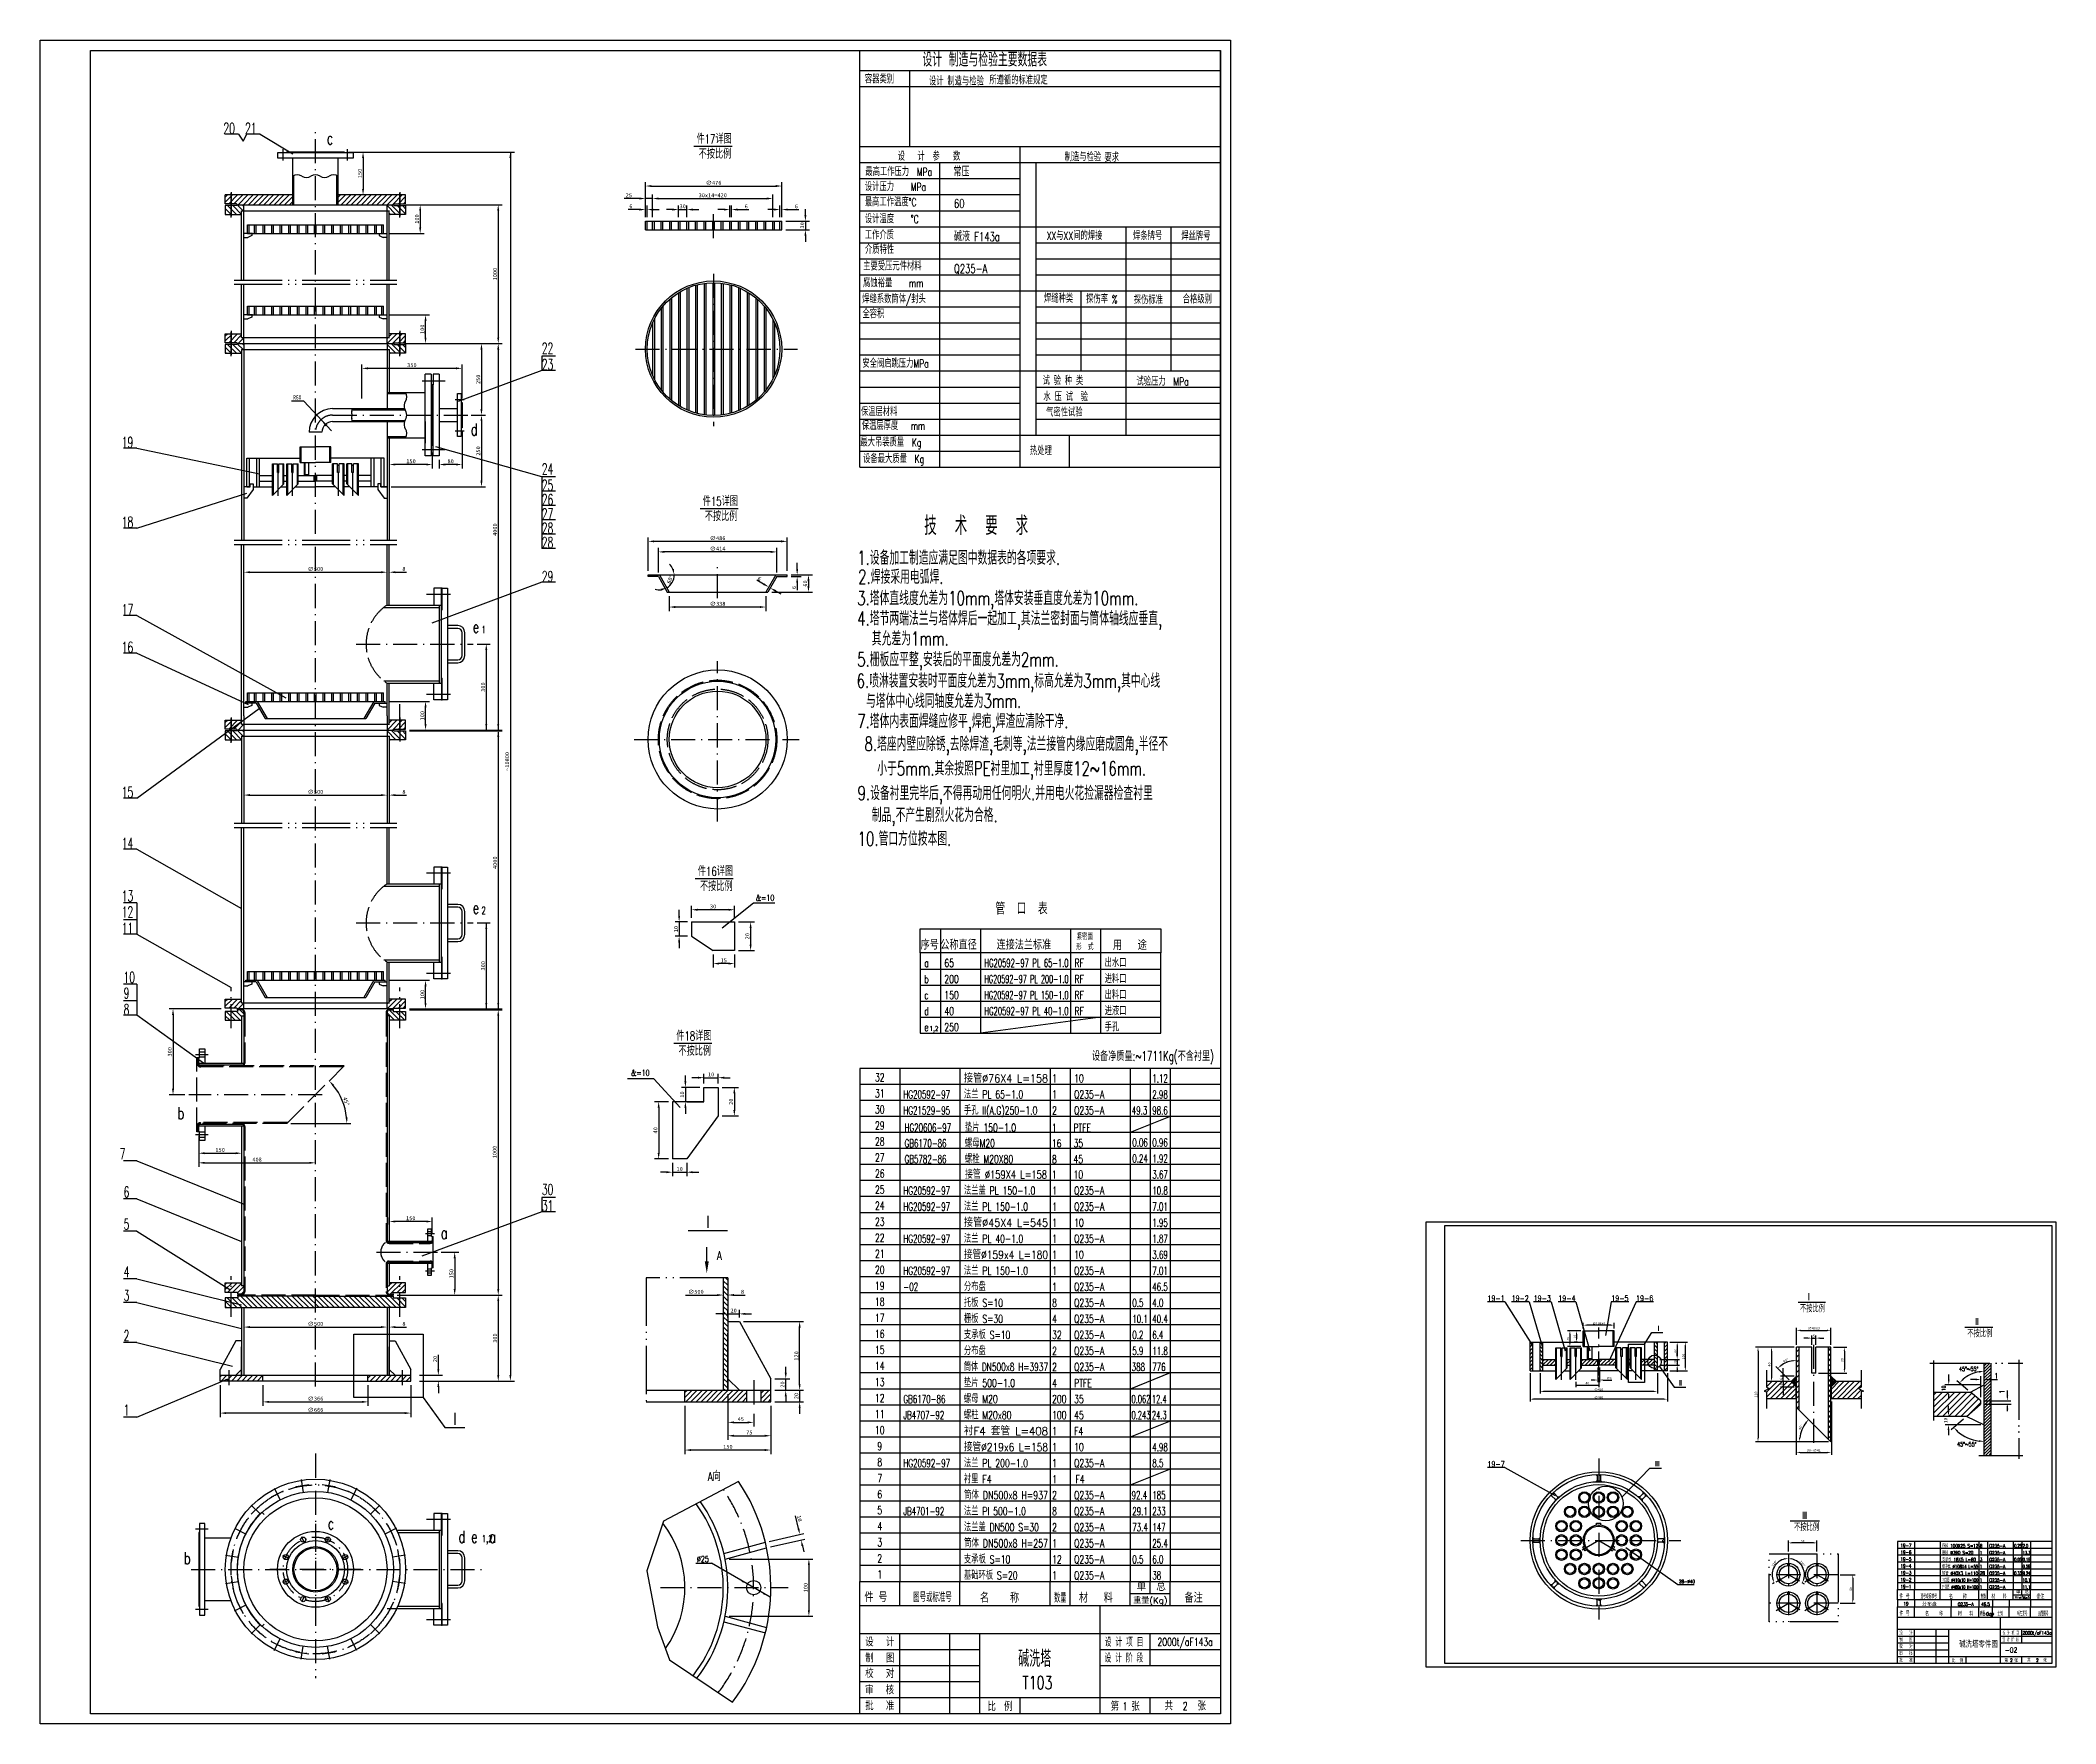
# Model space of a CAD drawing. Extents: x 9363 to 16405, y -2050 to 3830.
import ezdxf
from ezdxf.enums import TextEntityAlignment as Align

# ---------------------------------------------------------------- set-up
doc = ezdxf.new("R2010")
doc.units = 0
doc.header["$LTSCALE"] = 7
for name, pattern in [('ACAD_ISO02W100', [15, 12, -3]), ('ACAD_ISO05W100', [34, 24, -3, 0.5, -3, 0.5, -3]), ('ACAD_ISO10W100', [18.5, 12, -3, 0.5, -3]), ('DIVIDE-M', [39, 30, -3, 0, -3, 0, -3])]:
    doc.linetypes.add(name, pattern=pattern)
doc.layers.get('0').update_dxf_attribs({"linetype": 'CONTINUOUS'})
for name, color, linetype in [('双点划线', 3, 'ACAD_ISO05W100'), ('点划线', 1, 'ACAD_ISO10W100'), ('粗实线', 4, 'CONTINUOUS'), ('细实线', 7, 'CONTINUOUS'), ('虚线', 6, 'ACAD_ISO02W100')]:
    doc.layers.add(name, color=color, linetype=linetype)
doc.styles.add('HLFSD', font='ROMANS', dxfattribs={"bigfont": 'hlfsd'})
doc.styles.add('HZ', font='ROMANS.shx', dxfattribs={"width": 0.7, "height": 21, "bigfont": 'HLFSD.shx'})
doc.styles.add('ROMANS', font='ROMANS', dxfattribs={"width": 0.7, "height": 6})
doc.styles.add('STYLE1', font='SimSun.ttf', dxfattribs={"width": 0.7})
pattern_1 = [(45, (9145.418, -2188.64), (-8.980256, 8.980256), [])]
pattern_2 = [(135, (9280.417, -2188.64), (-8.980256, -8.980256), [])]
pattern_3 = [(45, (9280.417, -2188.64), (-8.980256, 8.980256), [])]
pattern_4 = [(45, (17704.963, -830.135), (-6.735192, 6.735192), [])]
pattern_5 = [(45, (5822.352, -8076.002), (-8.980256, 8.980256), [])]

msp = doc.modelspace()

# ---------------------------------------------------------------- texts
at = {"color": 2, "linetype": 'CONTINUOUS', "style": 'HLFSD', "width": 0.7}
for s, height, p in [('设计 制造与检验主要数据表', 49, (12445.5, 3737.9)), ('容器类别', 28, (12244.3, 3679.4)), ('设计 制造与检验', 28, (12468.2, 3672.5)), ('所遵循的标准规定', 28, (12679.2, 3676)), ('最高工作压力  MPa', 28, (12246, 3356.1)), ('设   计  参   数', 28, (12358.8, 3409.8)), (' 制造与检验', 28, (12929, 3407.7)), ('要求', 28, (13081.3, 3405.8)), ('设计压力    MPa', 28, (12244.2, 3303.4)), ('最高工作温度%%dC', 28, (12244.2, 3250.2)), ('设计温度    %%dC', 28, (12244.3, 3191.1)), ('工作介质', 28, (12244.2, 3135)), ('介质特性', 28, (12244.8, 3084.2)), ('XX与XX间的焊接  ', 28, (12879.5, 3132.6)), ('焊条牌号', 28, (13181.5, 3132.1)), ('焊丝牌号', 28, (13350.1, 3131.7)), ('主要受压元件材料', 28, (12238.4, 3026.2)), ('腐蚀裕量    mm', 28, (12238.1, 2967.6)), ('焊缝系数筒体/封头', 28, (12235.1, 2911.5)), ('全容积', 28, (12235.9, 2859.6)), ('焊缝种类', 28, (12870, 2913.4)), ('探伤率 %', 28, (13017.3, 2910.9)), ('探伤标准', 28, (13183.7, 2908.3)), ('合格级别', 28, (13354.8, 2910.8)), ('安全阀启跳压力MPa', 28, (12235.5, 2686.3)), ('试 验 种 类', 28, (12865.2, 2626.2)), ('试验压力  MPa', 28, (13193.2, 2623.6)), ('保温层材料', 28, (12230.5, 2517.4)), ('水 压 试  验', 28, (12868.1, 2569.9)), ('气密性试验', 28, (12877.5, 2515.9)), ('保温层厚度   mm', 28, (12233.4, 2469.3)), ('最大吊装质量  Kg', 28, (12228.6, 2411.2)), ('热处理', 28, (12821.2, 2381.2)), ('设备最大质量  Kg', 28, (12238.2, 2353.3))]:
    msp.add_text(s, height=height, dxfattribs=at).set_placement(p)
at = {"color": 2, "style": 'HZ'}
for s, height, width, p in [('20', 37.8, 0.62, (10003.2, 3503.5)), ('21', 37.8, 0.62, (10078.9, 3503.5)), ('22', 37.8, 0.62, (11115.6, 2735.1)), ('23', 37.8, 0.62, (11115.6, 2678.1)), ('19', 37.8, 0.62, (9647.9, 2406.6)), ('24', 37.8, 0.62, (11115.6, 2313.4)), ('25', 37.8, 0.62, (11115.6, 2256.4)), ('26', 37.8, 0.62, (11115.6, 2206.4)), ('27', 37.8, 0.62, (11115.6, 2156.4)), ('18', 37.8, 0.62, (9647.9, 2127.8)), ('28', 37.8, 0.62, (11115.6, 2106.4)), ('28', 37.8, 0.62, (11115.6, 2056.4)), ('29', 37.8, 0.62, (11115.6, 1938.1)), ('17', 37.8, 0.62, (9647.9, 1822.2)), ('16', 37.8, 0.62, (9647.9, 1691.1)), ('15', 37.8, 0.62, (9647.9, 1184.6)), ('14', 37.8, 0.62, (9647.9, 1005.8)), ('13', 37.8, 0.62, (9647.9, 821.7)), ('12', 37.8, 0.62, (9647.9, 766.2)), ('11', 37.8, 0.62, (9647.9, 709.1)), ('10', 37.8, 0.62, (9653.9, 537.8)), ('9', 37.8, 0.62, (9654.6, 482.7)), ('8', 37.8, 0.62, (9654.6, 425.6)), ('7', 37.8, 0.62, (9641, -78.7)), ('6', 37.8, 0.62, (9654.6, -212.1)), ('30', 37.8, 0.62, (11115.6, -203.2)), ('31', 37.8, 0.62, (11115.6, -260.3)), ('5', 37.8, 0.62, (9654.6, -324.6)), ('4', 37.8, 0.62, (9654.6, -491)), ('3', 37.8, 0.62, (9654.6, -573.6)), ('19-1', 19.11, 0.7, (14419.4, -574.1)), ('19-2', 19.11, 0.7, (14503.7, -574.1)), ('19-3', 19.11, 0.7, (14580.7, -574.1)), ('19-4', 19.11, 0.7, (14667, -574.1)), ('19-5', 19.11, 0.7, (14852.2, -574.1)), ('19-6', 19.11, 0.7, (14938.6, -574.1)), ('2', 37.8, 0.62, (9654.6, -713.4)), ('1', 37.8, 0.62, (9654.6, -973.9)), ('19-7', 19.11, 0.7, (14419.4, -1153))]:
    msp.add_text(s, height=height, dxfattribs=dict(at, width=width)).set_placement(p)
at = {"color": 7, "linetype": 'CONTINUOUS', "width": 0.7}
for s, height, style, p in [('件17详图', 31.29, 'HZ', (11656.2, 3469.1)), ('不按比例', 31.29, 'HZ', (11663.7, 3416.5)), ('件15详图', 31.29, 'HZ', (11677.8, 2203.7)), ('不按比例', 31.29, 'HZ', (11685.2, 2151.1)), ('          技  术  要  求', 65.52, 'HZ', (12109.9, 2101.8)), ('   1.设备加工制造应满足图中数据表的各项要求.', 48.888, 'HZ', (12141, 1997.6)), ('   2.焊接采用电弧焊.', 48.888, 'HZ', (12144.3, 1931)), ('   3.塔体直线度允差为10mm,塔体安装垂直度允差为10mm.', 48.888, 'HZ', (12141, 1856.5)), ('   4.塔节两端法兰与塔体焊后一起加工,其法兰密封面与筒体轴线应垂直,', 48.888, 'HZ', (12141, 1785.9)), ('     其允差为1mm.', 48.888, 'HZ', (12141, 1715.3)), ('   5.栅板应平整,安装后的平面度允差为2mm.', 48.888, 'HZ', (12141, 1642.8)), ('   6.喷淋装置安装时平面度允差为3mm,标高允差为3mm,其中心线', 48.888, 'HZ', (12138.9, 1568.2)), ('     与塔体中心线同轴度允差为3mm.', 48.888, 'HZ', (12120.8, 1497.6)), ('   7.塔体内表面焊缝应修平,焊疤,焊渣应清除干净.', 48.888, 'HZ', (12141, 1427)), ('8.塔座内壁应除锈,去除焊渣,毛刺等,法兰接管内缘应磨成圆角,半径不', 48.888, 'HZ', (12242.8, 1347.5)), ('小于5mm.其余按照PE衬里加工,衬里厚度12~16mm.', 48.888, 'HZ', (12287.4, 1261.6)), ('   9.设备衬里完毕后,不得再动用任何明火.并用电火花捡漏器检查衬里', 48.888, 'HZ', (12142.3, 1175.5)), ('   制品,不产生剧烈火花为合格.', 48.888, 'HZ', (12192, 1099.2)), ('   10.管口方位按本图. ', 48.888, 'HZ', (12142.3, 1016.4)), ('件16详图', 31.29, 'HZ', (11660.8, 911)), ('不按比例', 31.29, 'HZ', (11668.2, 858.4)), ('件18详图', 31.29, 'HZ', (11585.5, 336)), ('不按比例', 31.29, 'HZ', (11592.9, 283.4)), ('I', 24, 'HZ', (15539.9, -570.6)), ('不按比例', 24, 'HZ', (15511.4, -613)), ('不按比例', 24, 'HZ', (16096.1, -700.1)), ('II', 24, 'HZ', (16124.6, -657.7)), ('45%%D~55%%D', 14.4, 'ROMANS', (16067, -818.5)), ('1', 18, 'ROMANS', (16190.6, -844.5)), ('45%%D~55%%D', 14.4, 'ROMANS', (16060.3, -1081.6)), ('III', 24, 'HZ', (15519.2, -1334.3)), ('不按比例', 24, 'HZ', (15490.7, -1376.7)), ('碱洗塔', 57.66, 'HZ', (12780.4, -1851.8)), ('T103', 46.13, 'HZ', (12794.5, -1930.2))]:
    msp.add_text(s, height=height, dxfattribs=dict(at, style=style)).set_placement(p)
at = {"oblique": -180, "text_generation_flag": 6, "width": 0.7}
msp.add_text('R60', height=16.8, rotation=180, dxfattribs=at).set_placement((10246.8, 2574.1))
at = {"style": 'HZ'}
for s, height, width, p in [('a', 28, 0.7, (12452, 592.7)), ('b', 28, 0.7, (12452, 536.7)), ('200', 28, 0.7, (12522, 536.7)), ('65', 28, 0.7, (12522, 592.7)), ('RF', 28, 0.7, (12977, 592.7)), ('RF', 28, 0.7, (12977, 536.7)), ('进料口', 28, 0.7, (13082, 536.7)), ('出水口', 28, 0.7, (13082, 592.7)), ('c', 28, 0.7, (12452, 480.7)), ('150', 28, 0.7, (12522, 480.7)), ('RF', 28, 0.7, (12977, 480.7)), ('出料口', 28, 0.7, (13082, 480.7)), ('d', 28, 0.7, (12452, 424.7)), ('40', 28, 0.7, (12522, 424.7)), ('RF', 28, 0.7, (12977, 424.7)), ('进液口', 28, 0.7, (13082, 424.7)), ('e', 28, 0.7, (12452, 368.7)), ('1,2', 16.8, 0.7, (12470.4, 369.3)), ('250', 28, 0.7, (12522, 368.7)), ('手孔', 28, 0.7, (13082, 368.7)), ('设备净质量:~1711Kg(不含衬里)', 33.6, 0.65, (13037.8, 264.9)), ('1', 28, 0.7, (12898.4, 189.6)), ('10', 28, 0.7, (12975.4, 189.6)), ('1.12', 28, 0.65, (13248.4, 189.6)), ('HG20592-97', 28, 0.65, (12379, 133.6)), ('法兰 PL 65-1.0', 28, 0.7, (12590.4, 133.6)), ('1', 28, 0.7, (12898.4, 133.6)), ('Q235-A', 28, 0.7, (12975.4, 133.6)), ('2.98', 28, 0.65, (13248.4, 133.6)), ('HG21529-95', 28, 0.65, (12379, 77.6)), ('手孔 II(A.G)250-1.0', 28, 0.7, (12590.4, 77.6)), ('2', 28, 0.7, (12898.4, 77.6)), ('Q235-A', 28, 0.7, (12975.4, 77.6)), ('49.3', 28, 0.65, (13176.6, 77.6)), ('98.6', 28, 0.65, (13248.4, 77.6)), ('HG20606-97', 28, 0.65, (12383, 17.5)), ('垫片 150-1.0', 28, 0.7, (12594, 17.5)), ('1', 27.3, 0.7, (12898.2, 17.5)), ('PTFE', 27.3, 0.7, (12973.3, 17.5)), ('GB6170-86', 28, 0.65, (12383, -37.1)), ('GB5782-86', 28, 0.65, (12383, -92.3)), ('螺母M20', 28, 0.7, (12594, -37.1)), ('螺栓 M20X80', 28, 0.7, (12594, -92.3)), ('8', 27.3, 0.7, (12898.2, -92.3)), ('16', 27.3, 0.7, (12898.2, -37.1)), ('35', 28, 0.7, (12973.3, -37.1)), ('45', 28, 0.7, (12973.3, -92.3)), ('0.06', 28, 0.65, (13178.4, -34.4)), ('0.24', 28, 0.65, (13178.4, -90.4)), ('0.96', 28, 0.65, (13248.4, -34.4)), ('1.92', 28, 0.65, (13248.4, -90.4)), ('1', 27.3, 0.7, (12898.2, -146.3)), ('10', 28, 0.7, (12973.3, -146.3)), ('3.67', 28, 0.65, (13248.4, -146.4)), ('HG20592-97', 28, 0.65, (12379, -202.4)), ('法兰盖 PL 150-1.0', 28, 0.7, (12590.4, -202.4)), ('1', 28, 0.7, (12898.4, -202.4)), ('Q235-A', 28, 0.7, (12975.4, -202.4)), ('10.8', 28, 0.65, (13248.4, -202.4)), ('HG20592-97', 28, 0.65, (12379, -258.4)), ('法兰 PL 150-1.0', 28, 0.7, (12590.4, -258.4)), ('1', 28, 0.7, (12898.4, -258.4)), ('Q235-A', 28, 0.7, (12975.4, -258.4)), ('7.01', 28, 0.65, (13248.4, -258.4)), ('HG20592-97', 28, 0.65, (12379, -370.4)), ('法兰 PL 40-1.0', 28, 0.7, (12590.4, -370.4)), ('1', 28, 0.7, (12898.4, -314.4)), ('1', 28, 0.7, (12898.4, -370.4)), ('Q235-A', 28, 0.7, (12975.4, -370.4)), ('10', 28, 0.7, (12975.4, -314.4)), ('1.95', 28, 0.65, (13248.4, -314.4)), ('1.87', 28, 0.65, (13248.4, -370.4)), ('1', 28, 0.7, (12898.4, -426.4)), ('10', 28, 0.7, (12975.4, -426.4)), ('3.69', 28, 0.65, (13248.4, -426.4)), ('HG20592-97', 28, 0.65, (12379, -482.4)), ('法兰 PL 150-1.0', 28, 0.7, (12590.4, -482.4)), ('1', 28, 0.7, (12898.4, -482.4)), ('Q235-A', 28, 0.7, (12975.4, -482.4)), ('7.01', 28, 0.65, (13248.4, -482.4)), ('-02', 28, 0.65, (12379, -538.4)), ('分布盘', 28, 0.7, (12590.4, -538.4)), ('1', 28, 0.7, (12898.4, -538.4)), ('Q235-A', 28, 0.7, (12975.4, -538.4)), ('46.5', 28, 0.65, (13248.4, -538.4)), ('栅板 S=30', 28, 0.7, (12590.4, -650.4)), ('托板 S=10', 28, 0.7, (12590.4, -594.4)), ('8', 28, 0.7, (12898.4, -594.4)), ('4', 28, 0.7, (12898.4, -650.4)), ('Q235-A', 28, 0.7, (12975.4, -594.4)), ('Q235-A', 28, 0.7, (12975.4, -650.4)), ('0.5', 28, 0.65, (13178.4, -594.4)), ('10.1', 28, 0.65, (13178.4, -650.4)), ('4.0', 28, 0.65, (13248.4, -594.4)), ('40.4', 28, 0.65, (13248.4, -650.4)), ('支承板 S=10', 28, 0.7, (12590.4, -706.4)), ('32', 28, 0.7, (12898.4, -706.4)), ('Q235-A', 28, 0.7, (12975.4, -706.4)), ('0.2', 28, 0.65, (13178.4, -706.4)), ('6.4', 28, 0.65, (13248.4, -706.4)), ('分布盘', 28, 0.7, (12590.4, -762.4)), ('2', 28, 0.7, (12898.4, -762.4)), ('Q235-A', 28, 0.7, (12975.4, -762.4)), ('5.9', 28, 0.65, (13178.4, -762.4)), ('11.8', 28, 0.65, (13248.4, -762.4)), ('垫片 500-1.0', 28, 0.7, (12590.4, -874.4)), ('2', 28, 0.7, (12898.4, -818.4)), ('Q235-A', 28, 0.7, (12975.4, -818.4)), ('388', 28, 0.65, (13176.5, -818.4)), ('776', 28, 0.65, (13248.4, -818.4)), ('GB6170-86', 28, 0.65, (12379, -930.4)), ('螺母 M20 ', 28, 0.7, (12590.4, -930.4)), ('4', 28, 0.7, (12898.4, -874.4)), ('200', 28, 0.7, (12898.4, -930.4)), ('35', 28, 0.7, (12975.4, -930.4)), ('PTFE', 28, 0.7, (12975.4, -874.4)), ('0.062', 28, 0.55, (13175.8, -930.4)), ('12.4', 28, 0.55, (13247.1, -930.4)), ('JB4707-92', 28, 0.65, (12379, -986.4)), ('螺柱 M20x80', 28, 0.7, (12590.4, -986.4)), ('100', 28, 0.7, (12898.4, -986.4)), ('45', 28, 0.7, (12975.4, -986.4)), ('0.243', 28, 0.55, (13175.8, -986.4)), ('24.3', 28, 0.55, (13247.1, -986.4)), ('1', 28, 0.7, (12898.4, -1042.4)), ('F4', 28, 0.7, (12975.4, -1042.4)), ('HG20592-97', 28, 0.65, (12379, -1154.4)), ('法兰 PL 200-1.0', 28, 0.7, (12590.4, -1154.4)), ('1', 28, 0.7, (12898.4, -1098.4)), ('1', 28, 0.7, (12898.4, -1154.4)), ('Q235-A', 28, 0.7, (12975.4, -1154.4)), ('10', 28, 0.7, (12975.4, -1098.4)), ('4.98', 28, 0.65, (13248.4, -1098.4)), ('8.5', 28, 0.65, (13248.4, -1154.4)), ('衬里 F4', 28, 0.7, (12590.4, -1210.4)), ('1', 28, 0.7, (12898.4, -1210.4)), ('F4', 28, 0.7, (12979.8, -1210.4)), ('2', 28, 0.7, (12898.4, -1266.4)), ('Q235-A', 28, 0.7, (12975.4, -1266.4)), ('92.4', 28, 0.65, (13176.2, -1266.4)), ('185', 28, 0.65, (13248.4, -1266.4)), ('JB4701-92', 28, 0.65, (12379, -1322.4)), ('法兰 PI 500-1.0', 28, 0.7, (12590.4, -1322.4)), ('8', 28, 0.7, (12898.4, -1322.4)), ('Q235-A', 28, 0.7, (12975.4, -1322.4)), ('29.1', 28, 0.65, (13178.4, -1322.4)), ('233', 28, 0.65, (13248.4, -1322.4)), ('法兰盖 DN500 S=30', 28, 0.7, (12590.4, -1378.4)), ('2', 28, 0.7, (12898.4, -1378.4)), ('1', 28, 0.7, (12898.4, -1434.4)), ('Q235-A', 28, 0.7, (12975.4, -1378.4)), ('Q235-A', 28, 0.7, (12975.4, -1434.4)), ('73.4', 28, 0.65, (13178.4, -1378.4)), ('25.4', 28, 0.65, (13248.4, -1434.4)), ('147', 28, 0.65, (13248.4, -1378.4)), ('%%C25', 21, 0.7, (11657.1, -1485.7)), ('支承板 S=10', 28, 0.7, (12590.4, -1490.4)), ('12', 28, 0.7, (12898.4, -1490.4)), ('Q235-A', 28, 0.7, (12975.4, -1490.4)), ('0.5', 28, 0.65, (13178.4, -1490.4)), ('6.0', 28, 0.65, (13248.4, -1490.4)), ('基础环板 S=20', 28, 0.7, (12590.4, -1546.4)), ('1', 28, 0.7, (12898.4, -1546.4)), ('Q235-A', 28, 0.7, (12975.4, -1546.4)), ('38', 28, 0.65, (13248.4, -1546.4)), ('28-%%c40', 12, 0.7, (15088.8, -1559.9)), ('件 号', 15, 0.7, (15858.6, -1673.2)), ('名    称', 15, 0.7, (15948.5, -1674.2)), ('材   料', 15, 0.7, (16063.1, -1674.2)), ('质量<kg>', 15, 0.471468, (16140.5, -1674.2)), ('比例', 15, 0.471468, (16200.7, -1674.2)), ('所在图号', 15, 0.471468, (16270, -1674.2)), ('装配图号', 15, 0.471468, (16342.7, -1674.2))]:
    msp.add_text(s, height=height, dxfattribs=dict(at, width=width)).set_placement(p)
for s, width, p, p2 in [('HG20592-97 PL 200-1.0', 0.522512, (12662, 536.7), (12956, 536.7)), ('HG20592-97 PL 65-1.0', 0.548507, (12662, 592.7), (12956, 592.7)), ('HG20592-97 PL 150-1.0', 0.522512, (12662, 480.7), (12956, 480.7)), ('HG20592-97 PL 40-1.0', 0.548507, (12662, 424.7), (12956, 424.7)), ('接管%%C76X4 L=158', 0.823914, (12590.4, 189.6), (12884.4, 189.6)), ('接管 %%C159X4 L=158', 0.696598, (12594, -146.3), (12880.7, -146.3)), ('接管%%C45X4 L=545', 0.823914, (12590.4, -314.4), (12884.4, -314.4)), ('接管%%c159x4 L=180', 0.774704, (12590.4, -426.4), (12884.4, -426.4)), ('筒体 DN500x8 H=3937', 0.621784, (12590.4, -818.4), (12884.4, -818.4)), ('衬F4 套管 L=408', 0.876957, (12590.4, -1042.4), (12884.4, -1042.4)), ('接管%%c219x6 L=158', 0.774704, (12590.4, -1098.4), (12884.4, -1098.4)), ('筒体 DN500x8 H=937', 0.658947, (12590.4, -1266.4), (12884.4, -1266.4)), ('筒体 DN500x8 H=257', 0.658947, (12590.4, -1434.4), (12884.4, -1434.4))]:
    msp.add_text(s, height=28, dxfattribs=dict(at, width=width)).set_placement(p, p2, align=Align.FIT)
at = {"style": 'HZ', "width": 0.7}
for s, height, p in [('32', 28, (12296.4, 193.1)), ('31', 28, (12296.4, 137.1)), ('30', 28, (12296.4, 81.1)), ('29', 28, (12296.4, 25.1)), ('28', 28, (12296.4, -30.9)), ('27', 28, (12296.4, -86.9)), ('26', 28, (12296.4, -142.9)), ('25', 28, (12296.4, -198.9)), ('24', 28, (12296.4, -254.9)), ('23', 28, (12296.4, -310.9)), ('22', 28, (12296.4, -366.9)), ('21', 28, (12296.4, -422.9)), ('20', 28, (12296.4, -478.9)), ('19', 28, (12296.4, -534.9)), ('18', 28, (12296.4, -590.9)), ('17', 28, (12296.4, -646.9)), ('16', 28, (12296.4, -702.9)), ('15', 28, (12296.4, -758.9)), ('14', 28, (12296.4, -814.9)), ('13', 28, (12296.4, -870.9)), ('12', 28, (12296.4, -926.9)), ('11', 28, (12296.4, -982.9)), ('10', 28, (12296.4, -1038.9)), ('9', 28, (12296.4, -1094.9)), ('8', 28, (12296.4, -1150.9)), ('7', 28, (12296.4, -1206.9)), ('6', 28, (12296.4, -1262.9)), ('5', 28, (12296.4, -1318.9)), ('4', 28, (12296.4, -1374.9)), ('3', 28, (12296.4, -1430.9)), ('2', 28, (12296.4, -1486.9)), ('19-7', 12, (15881.8, -1433.7)), ('19-6', 12, (15881.8, -1457.7)), ('19-5', 12, (15881.8, -1481.7)), ('1', 28, (12296.4, -1542.9)), ('19-4', 12, (15881.8, -1505.7)), ('19-3', 12, (15881.8, -1529.7)), ('19-2', 12, (15881.8, -1553.7)), ('19-1', 12, (15881.8, -1577.7)), ('19', 12, (15881.8, -1637.7)), ('2000t/aF143a', 28, (13363.2, -1778.9)), ('2000t/aF143a', 12, (16339.8, -1739.4)), ('-02', 18, (16248.9, -1802)), ('2', 12, (16250, -1834.8)), ('2', 12, (16340.7, -1834.8)), ('1', 28, (13153.3, -2003.3)), ('2', 28, (13363.5, -2003.3))]:
    msp.add_text(s, height=height, dxfattribs=at).set_placement(p, align=Align.CENTER)
at = {"color": 7, "linetype": 'CONTINUOUS', "style": 'ROMANS', "width": 0.7}
for s, height, p in [('10', 12.6, (16019.4, -888.4)), ('1', 18, (16226.3, -897.8))]:
    msp.add_text(s, height=height, rotation=90, dxfattribs=at).set_placement(p)
at = {"color": 7, "style": 'HZ'}
for s, height, width, p in [('筋板 100X25 S=12', 12, 0.7, (16007.8, -1435.2)), ('支承板 16X5 L=60', 12, 0.7, (16007.8, -1483.2)), ('管板 %%C390 S=20', 12, 0.7, (16007.8, -1459.2)), ('8', 12, 0.7, (16139.8, -1435.2)), ('3', 12, 0.7, (16139.8, -1483.2)), ('1', 12, 0.7, (16139.8, -1459.2)), ('Q235-A', 12, 0.7, (16172.8, -1435.2)), ('Q235-A', 12, 0.7, (16172.8, -1459.2)), ('Q235-A', 12, 0.7, (16172.8, -1483.2)), ('0.25', 12, 0.6, (16259.8, -1435.2)), ('0.05', 12, 0.6, (16259.8, -1483.2)), ('2.0', 12, 0.6, (16289.8, -1435.2)), ('0.15', 12, 0.6, (16289.8, -1483.2)), ('13.3', 12, 0.6, (16289.8, -1459.2)), ('28', 12, 0.7, (16139.8, -1530.7)), ('1', 12, 0.7, (16139.8, -1507.2)), ('1', 12, 0.7, (16139.8, -1555.2)), ('Q235-A', 12, 0.7, (16172.8, -1507.2)), ('Q235-A', 12, 0.7, (16172.8, -1531.2)), ('Q235-A', 12, 0.7, (16172.8, -1555.2)), ('0.33', 12, 0.6, (16259.8, -1531.2)), ('0.59', 12, 0.6, (16289.8, -1507.2)), ('9.24', 12, 0.6, (16289.8, -1531.2)), ('10.1', 12, 0.6, (16289.8, -1555.2)), ('1', 12, 0.7, (16139.8, -1579.2)), ('Q235-A', 12, 0.7, (16172.8, -1579.2)), ('11.1', 12, 0.6, (16289.8, -1579.2)), ('Q235-A', 12, 0.7, (16062.8, -1639.2)), ('46.5', 12, 0.7, (16144.1, -1639.2)), ('碱洗塔零件图', 21.6, 0.8, (16067.6, -1784.1))]:
    msp.add_text(s, height=height, dxfattribs=dict(at, width=width)).set_placement(p)
for s, width, p, p2 in [('缓冲管 %%C108X4 L=55', 0.705741, (16007.8, -1507.2), (16133.8, -1507.2)), ('短管 %%C40X3 L=110', 0.763967, (16007.8, -1531.2), (16133.8, -1531.2)), ('内筒圈 %%c410x10 H=100', 0.622113, (16007.8, -1555.2), (16133.8, -1555.2)), ('外筒圈 %%c480x10 H=100', 0.622113, (16007.8, -1579.2), (16133.8, -1579.2)), ('分布盘        ', 0.920908, (15937.6, -1639.2), (16063.6, -1639.2))]:
    msp.add_text(s, height=12, dxfattribs=dict(at, width=width)).set_placement(p, p2, align=Align.FIT)
at = {"attachment_point": 5}
for s, insert, char_height, rotation in [('\\A1;150', (10479.7, 3364.5), 14, 90), ('\\A1;100', (10679.3, 3205.4), 14, 90), ('\\A1;30', (12025.2, 3183.2), 14, 90), ('\\A1;1000', (10952, 3013), 14, 90), ('\\A1;100', (10698, 2820.5), 14, 90), ('\\A1;250', (10893.4, 2645.5), 14, 90), ('\\A1;250', (10893.4, 2395.3), 14, 90), ('\\A1;4000', (10952, 2120.5), 14, 90), ('\\A1;60°', (11563.7, 1946.5), 14, 67.09353), ('\\A1;6', (11876, 1949.2), 14, 330), ('\\A1;6', (11996.4, 1918.4), 14, 90), ('\\A1;60', (12035.9, 1932.3), 14, 90), ('300', (10910.3, 1570.5), 14, 90), ('\\A1;100', (10698, 1470.5), 14, 90), ('\\A1;~10800', (10994.4, 1311), 14, 90), ('\\A1;4000', (10952, 957), 14, 90), ('\\A1;10', (11584, 725.2), 14, 90), ('\\A1;20', (11833.7, 700.2), 14, 90), ('300', (10910.3, 597), 14, 90), ('\\A1;100', (10698, 496.5), 14, 90), ('\\A1;300', (9815.7, 296.5), 14, 90), ('\\A1;10', (11605.9, 147.3), 14, 90), ('\\A1;45°', (10431.8, 123.7), 14, 290.54014), ('\\A1;20', (11776.9, 122.3), 14, 90), ('\\A1;40', (11512.5, 22.3), 14, 90), ('1000', (10950.9, -53.5), 14, 90), ('\\A1;150', (10799.8, -478.5), 14, 90), ('\\A1;300', (10952, -703.5), 14, 90), ('\\A1;55', (14701, -705.2), 8, 90), ('\\A1;40', (14724.3, -697.7), 8, 90), ('\\A1;20', (10742.8, -776.6), 14, 90), ('\\A1;120', (12005.1, -765.8), 14, 90), ('\\A1;60', (15075.9, -747.7), 8, 90), ('\\A1;100', (15104.3, -767.7), 8, 90), ('\\A1;20', (15075.9, -787.7), 8, 90), ('\\A1;20', (11956.5, -865.8), 14, 90), ('20', (12005.1, -905.8), 14, 90), ('\\A1;10', (12015.9, -1333.5), 14, 282.89792), ('\\A1;120°', (15421.8, -1490.4), 8, 51.19772), ('\\A1;120°', (15520.1, -1491.2), 8, 308.07683), ('\\A1;100', (12037.5, -1575.2), 14, 90), ('\\A1;50', (15689.3, -1579.9), 8, 90)]:
    msp.add_mtext(s, dxfattribs=dict(at, insert=insert, char_height=char_height, rotation=rotation))
for s, insert, char_height in [('\\A1;∅476', (11715.8, 3332), 14), ('\\A1;25', (11419.8, 3288.3), 14), ('\\A1;6', (11426.8, 3249.8), 14), ('\\A1;30', (11607.8, 3249.8), 14), ('\\A1;30x14=420', (11712.8, 3288.3), 14), ('\\A1;6', (11829.9, 3249.8), 14), ('\\A1;6', (12004.9, 3249.8), 14), ('\\A1;350', (10661.8, 2695.2), 14), ('150', (10658.8, 2359.3), 14), ('\\A1;80', (10797.1, 2359.3), 14), ('\\A1;∅486', (11729.8, 2090.8), 14), ('\\A1;∅414', (11729.8, 2054.1), 14), ('\\A1;∅500', (10324.8, 1983.1), 14), ('\\A1;8', (10633.9, 1983.1), 14), ('\\A1;∅338', (11729.8, 1861.5), 14), ('\\A1;∅500', (10324.8, 1204.6), 14), ('\\A1;8', (10633.9, 1204.6), 14), ('\\A1;30', (11713.9, 804.1), 14), ('\\A1;15', (11751.4, 616.1), 14), ('\\A1;10', (11707.2, 217.5), 14), ('\\A1;150', (9991.8, -46.3), 14), ('\\A1;408', (10120.8, -79.9), 14), ('\\A1;10', (11597.2, -112.8), 14), ('\\A1;150', (10657.8, -284.8), 14), ('\\A1;∅500', (11653.8, -541.7), 14), ('\\A1;8', (11816.8, -541.7), 14), ('\\A1;20', (11785.8, -607.5), 14), ('\\A1;∅500', (10324.8, -653.6), 14), ('\\A1;8', (10633.9, -653.6), 14), ('\\A1;∅108x4', (14808.3, -651.8), 8), ('\\A1;∅6', (14844.4, -843.4), 8), ('\\A1;∅366', (10324.8, -914.9), 14), ('\\A1;40', (14768.3, -860.6), 8), ('\\A1;∅410', (14808.3, -883.1), 8), ('\\A1;∅480', (14808.3, -910.3), 8), ('\\A1;∅666', (10324.8, -954), 14), ('\\A1;45', (11810.8, -986.6), 14), ('\\A1;75', (11840.8, -1033.3), 14), ('\\A1;150', (11765.8, -1083.1), 14), ('\\A1;50', (15520.8, -1412.4), 8)]:
    msp.add_mtext(s, dxfattribs=dict(at, insert=insert, char_height=char_height))
at = {"attachment_point": 1, "style": 'HZ'}
for s, insert, char_height in [('&=10', (11863.6, 844.9), 21), ('&=10', (11427.8, 233.6), 21), ('I', (15015, -660.4), 18), ('II', (15088.9, -850.6), 18), ('III', (15004.7, -1133), 18)]:
    msp.add_mtext(s, dxfattribs=dict(at, insert=insert, char_height=char_height))
at = {"char_height": 42, "width": 8, "attachment_point": 1, "style": 'HZ'}
for insert in [(11690.7, -276), (10806.5, -964.3)]:
    msp.add_mtext('I', dxfattribs=dict(at, insert=insert))
at = {"color": 7, "char_height": 9, "attachment_point": 5}
for s, insert in [('\\A1;∅40x3', (15559.8, -669.2)), ('\\A1;5', (15559.8, -696.2)), ('30-∅41', (15559.8, -1095.4))]:
    msp.add_mtext(s, dxfattribs=dict(at, insert=insert))
at = {"color": 7, "attachment_point": 5}
for s, insert, char_height, rotation in [('\\A1;40', (15404.5, -795.6), 9, 90), ('\\A1;6', (15445.3, -845.8), 9, 90), ('\\A1;45°', (15461.7, -781.9), 9, 22.26858), ('\\A1;30', (15659.1, -780.6), 9, 90), ('\\A1;110', (15357.5, -900.6), 9, 90), ('\\A1;6', (15445.3, -865.3), 9, 90), ('\\A1;10', (16020.6, -991.1), 12, 90), ('\\A1;45°', (15513.8, -1014.9), 9, 64.44991)]:
    msp.add_mtext(s, dxfattribs=dict(at, insert=insert, char_height=char_height, rotation=rotation))
at = {"layer": '粗实线', "color": 2, "linetype": 'CONTINUOUS', "attachment_point": 1, "style": 'HZ'}
for s, insert, char_height, width in [('c', (10364.3, 3508), 42, 2776), ('d', (10867.6, 2491.5), 42, 2776), ('e', (10873.8, 1802.1), 42, 2776), ('1', (10904.7, 1783.9), 25.2, 1665.6), ('e', (10873.8, 820.8), 42, 2776), ('2', (10904.7, 802.7), 25.2, 1666), ('b', (9842.4, 103.6), 42, 2776), ('a', (10762.2, -315.3), 42, 2776), ('c', (10367.2, -1330.1), 42, 2776), ('d e  a', (10824.1, -1376.3), 42, 2776), ('1,2', (10905.9, -1391.5), 25.2, 1666), ('b', (9865, -1451.4), 42, 2776)]:
    msp.add_mtext(s, dxfattribs=dict(at, insert=insert, char_height=char_height, width=width))
at = {"layer": '细实线', "color": 7, "linetype": 'CONTINUOUS', "style": 'HLFSD', "width": 0.7}
for s, p in [('常压', (12553.8, 3354.5)), ('60', (12555.6, 3244.3)), ('碱液 F143a', (12555.6, 3128.3)), ('Q235-A', (12555.6, 3016.6)), ('A', (11727.6, -430.6)), ('A向', (11695.7, -1202.6))]:
    msp.add_text(s, height=30.8, dxfattribs=at).set_placement(p)

# ---------------------------------------------------------------- blocks, each defined once
blk = doc.blocks.new('MLF')
blk.add_line((180, 8), (0, 8))
at = {"color": 4}
for p, q in [((0, 8), (0, 0)), ((20, 8), (20, 0)), ((50, 8), (50, 0)), ((95, 8), (95, 0)), ((105, 8), (105, 0)), ((135, 8), (135, 0)), ((145, 8), (145, 0)), ((155, 8), (155, 0))]:
    blk.add_line(p, q, dxfattribs=at)
blk = doc.blocks.new('MLR')
at = {"color": 4}
for p, q in [((0, 0), (0, 12)), ((0, 12), (180, 12)), ((20, 0), (20, 12)), ((50, 0), (50, 12)), ((95, 0), (95, 12)), ((105, 0), (105, 12)), ((135, 0), (135, 12)), ((145, 6), (145, 12)), ((155, 0), (155, 12))]:
    blk.add_line(p, q, dxfattribs=at)
blk.add_line((135, 6), (155, 6))
at = {"style": 'HZ'}
for s, p in [('单', (138.2, 7.2)), ('总', (148, 7.3))]:
    blk.add_text(s, height=4, dxfattribs=at).set_placement(p)
for s, width, p in [('件 号', 0.7, (2.3, 1.7)), ('图号或标准号', 0.492204, (26.7, 1.7)), ('名    称', 0.7, (60, 1.4)), ('数量', 0.471468, (97, 1.4)), ('材   料', 0.7, (109.4, 1.4)), ('备注', 0.7, (162.1, 1.4))]:
    blk.add_text(s, height=5, dxfattribs=dict(at, width=width)).set_placement(p)
at = {"style": 'HZ', "width": 1.077302}
blk.add_text('重量(Kg)', height=3, dxfattribs=at).set_placement((136.5, 1), (153.6, 1), align=Align.FIT)
blk = doc.blocks.new('BIG')
at = {"layer": '粗实线', "color": 4, "linetype": 'CONTINUOUS'}
for p, q in [((0, 54), (180, 54)), ((0, 0), (0, 54)), ((120, 0), (120, 54)), ((0, 40), (180, 40)), ((20, 0), (20, 40)), ((45, 0), (45, 40)), ((60, 0), (60, 40))]:
    blk.add_line(p, q, dxfattribs=at)
at = {"layer": '细实线', "color": 7, "linetype": 'CONTINUOUS'}
for p, q in [((0, 32), (60, 32)), ((120, 32), (180, 32)), ((145, 24), (145, 40)), ((0, 24), (60, 24)), ((120, 24), (180, 24)), ((0, 16), (60, 16)), ((0, 8), (180, 8)), ((80, 0), (80, 8)), ((145, 0), (145, 8))]:
    blk.add_line(p, q, dxfattribs=at)
at = {"color": 7, "linetype": 'CONTINUOUS', "style": 'STYLE1', "width": 0.75}
for s, p in [('设   计', (10, 36.1)), ('制   图', (10, 28.1)), ('校   对', (10, 20.4)), ('审   核', (9.9, 12.2)), ('批   准', (10, 4.3)), ('比  例', (70, 3.9)), ('第   张', (132.5, 4)), ('共      张', (162.5, 4.2))]:
    blk.add_text(s, height=4, dxfattribs=at).set_placement(p, align=Align.MIDDLE)
at = {"color": 7, "linetype": 'CONTINUOUS', "style": 'STYLE1', "width": 0.6}
for s, p in [('设 计 阶 段', (122.2, 26)), ('设 计 项 目', (122.3, 33.9))]:
    blk.add_text(s, height=4, dxfattribs=at).set_placement(p)
blk = doc.blocks.new('JGB')
at = {"color": 4, "linetype": 'CONTINUOUS'}
for p, q in [((0, 0), (0, 12)), ((0, 12), (120, 12)), ((10, 12), (10, 0)), ((30, 12), (30, 0)), ((75, 12), (75, 0)), ((90, 12), (90, 0)), ((120, 12), (120, 0)), ((120, 0), (0, 0))]:
    blk.add_line(p, q, dxfattribs=at)
at = {"color": 7, "linetype": 'CONTINUOUS', "style": 'HZ', "width": 0.7}
blk.add_text('管  口  表', height=6, dxfattribs=at).set_placement((37.5, 19.2))
for s, height, p in [('序号', 5, (4.7, 1.7)), ('公称直径', 5, (19.1, 1.7)), ('连接法兰标准', 5, (51.7, 1.7)), ('形  式', 3, (82.1, 1.5)), ('紧密面', 3, (82.1, 6.6)), ('用   途', 5, (104.6, 1.5))]:
    blk.add_text(s, height=height, dxfattribs=at).set_placement(p, align=Align.CENTER)
blk = doc.blocks.new('JGB-L')
at = {"color": 4, "linetype": 'CONTINUOUS'}
for p, q in [((0, 0), (0, -8)), ((10, 0), (10, -8)), ((30, 0), (30, -8)), ((75, 0), (75, -8)), ((90, 0), (90, -8)), ((120, -8), (120, 0))]:
    blk.add_line(p, q, dxfattribs=at)
at = {"color": 7, "linetype": 'CONTINUOUS'}
blk.add_line((0, -8), (120, -8), dxfattribs=at)

# ---------------------------------------------------------------- hatches: boundary and pattern name
h = msp.add_hatch()
h.set_pattern_fill('ANSI31', color=256, scale=4, style=0)
h.set_pattern_definition(pattern_3)
h.paths.add_polyline_path([(10029.8, 3289.5), (10009.8, 3289.5), (10009.8, 3258.5), (10029.8, 3258.5)])
h.paths.add_polyline_path([(10029.8, 3258.5), (10049.3, 3258.5), (10052.3, 3255.5), (10245.3, 3255.5), (10245.3, 3289.5), (10029.8, 3289.5)])
h.paths.add_polyline_path([(10597.3, 3255.5), (10600.3, 3258.5), (10619.8, 3258.5), (10619.8, 3289.5), (10404.3, 3289.5), (10404.3, 3255.5)])
h.paths.add_polyline_path([(10639.8, 3289.5), (10619.8, 3289.5), (10619.8, 3258.5), (10639.8, 3258.5)])
h = msp.add_hatch()
h.set_pattern_fill('ANSI31', color=256, scale=4, angle=90, style=0)
h.set_pattern_definition([(135, (9280.417, -1703.64), (-8.980256, -8.980256), [])])
h.paths.add_polyline_path([(10029.8, 3252.5), (10009.8, 3252.5), (10009.8, 3221.5), (10029.8, 3221.5)])
h.paths.add_polyline_path([(10066.8, 3234.5), (10074.8, 3234.5), (10074.8, 3255.5), (10052.3, 3255.5), (10049.3, 3252.5), (10029.8, 3252.5), (10029.8, 3221.5), (10066.8, 3221.5)])
h.paths.add_polyline_path([(10619.8, 3252.5), (10600.3, 3252.5), (10597.3, 3255.5), (10574.8, 3255.5), (10574.8, 3234.5), (10582.8, 3234.5), (10582.8, 3221.5), (10619.8, 3221.5)])
h.paths.add_polyline_path([(10639.8, 3252.5), (10619.8, 3252.5), (10619.8, 3221.5), (10639.8, 3221.5)])
h = msp.add_hatch()
h.set_pattern_fill('ANSI31', color=256, scale=4, style=0)
h.set_pattern_definition(pattern_3)
h.paths.add_polyline_path([(10029.8, 2804.5), (10009.8, 2804.5), (10009.8, 2773.5), (10029.8, 2773.5)])
h.paths.add_polyline_path([(10049.3, 2773.5), (10052.3, 2770.5), (10074.8, 2770.5), (10074.8, 2791.5), (10066.8, 2791.5), (10066.8, 2804.5), (10029.8, 2804.5), (10029.8, 2773.5)])
h.paths.add_polyline_path([(10582.8, 2804.5), (10582.8, 2791.5), (10574.8, 2791.5), (10574.8, 2770.5), (10597.3, 2770.5), (10600.3, 2773.5), (10619.8, 2773.5), (10619.8, 2804.5)])
h.paths.add_polyline_path([(10619.8, 2773.5), (10639.8, 2773.5), (10639.8, 2804.5), (10619.8, 2804.5)])
h = msp.add_hatch()
h.set_pattern_fill('ANSI31', color=256, scale=4, angle=90, style=0)
h.set_pattern_definition(pattern_2)
h.paths.add_polyline_path([(10029.8, 2767.5), (10009.8, 2767.5), (10009.8, 2736.5), (10029.8, 2736.5)])
h.paths.add_polyline_path([(10066.8, 2736.5), (10066.8, 2749.5), (10074.8, 2749.5), (10074.8, 2770.5), (10052.3, 2770.5), (10049.3, 2767.5), (10029.8, 2767.5), (10029.8, 2736.5)])
h.paths.add_polyline_path([(10619.8, 2767.5), (10600.3, 2767.5), (10597.3, 2770.5), (10574.8, 2770.5), (10574.8, 2749.5), (10582.8, 2749.5), (10582.8, 2736.5), (10619.8, 2736.5)])
h.paths.add_polyline_path([(10619.8, 2736.5), (10639.8, 2736.5), (10639.8, 2767.5), (10619.8, 2767.5)])
h = msp.add_hatch()
h.set_pattern_fill('ANSI31', color=256, scale=4, style=0)
h.set_pattern_definition([(45, (9280.417, -3538.64), (-8.980256, 8.980256), [])])
h.paths.add_polyline_path([(10029.8, 1454.5), (10009.8, 1454.5), (10009.8, 1423.5), (10029.8, 1423.5)])
h.paths.add_polyline_path([(10074.8, 1441.5), (10066.8, 1441.5), (10066.8, 1454.5), (10029.8, 1454.5), (10029.8, 1423.5), (10049.3, 1423.5), (10052.3, 1420.5), (10074.8, 1420.5)])
h.paths.add_polyline_path([(10619.8, 1454.5), (10582.8, 1454.5), (10582.8, 1441.5), (10574.8, 1441.5), (10574.8, 1420.5), (10597.3, 1420.5), (10600.3, 1423.5), (10619.8, 1423.5)])
h.paths.add_polyline_path([(10639.8, 1454.5), (10619.8, 1454.5), (10619.8, 1423.5), (10639.8, 1423.5)])
h = msp.add_hatch()
h.set_pattern_fill('ANSI31', color=256, scale=4, angle=90, style=0)
h.set_pattern_definition([(135, (9280.417, -3538.64), (-8.980256, -8.980256), [])])
h.paths.add_polyline_path([(10029.8, 1417.5), (10009.8, 1417.5), (10009.8, 1386.5), (10029.8, 1386.5)])
h.paths.add_polyline_path([(10066.8, 1399.5), (10074.8, 1399.5), (10074.8, 1420.5), (10052.3, 1420.5), (10049.3, 1417.5), (10029.8, 1417.5), (10029.8, 1386.5), (10066.8, 1386.5)])
h.paths.add_polyline_path([(10619.8, 1417.5), (10600.3, 1417.5), (10597.3, 1420.5), (10574.8, 1420.5), (10574.8, 1399.5), (10582.8, 1399.5), (10582.8, 1386.5), (10619.8, 1386.5)])
h.paths.add_polyline_path([(10639.8, 1417.5), (10619.8, 1417.5), (10619.8, 1386.5), (10639.8, 1386.5)])
h = msp.add_hatch()
h.set_pattern_fill('ANSI31', color=256, scale=4, style=0)
h.set_pattern_definition([(45, (9280.417, -4512.64), (-8.980256, 8.980256), [])])
h.paths.add_polyline_path([(10029.8, 480.5), (10009.8, 480.5), (10009.8, 449.5), (10029.8, 449.5)])
h.paths.add_polyline_path([(10074.8, 467.5), (10066.8, 467.5), (10066.8, 480.5), (10029.8, 480.5), (10029.8, 449.5), (10049.3, 449.5), (10052.3, 446.5), (10074.8, 446.5)])
h.paths.add_polyline_path([(10619.8, 480.5), (10582.8, 480.5), (10582.8, 467.5), (10574.8, 467.5), (10574.8, 446.5), (10597.3, 446.5), (10600.3, 449.5), (10619.8, 449.5)])
h.paths.add_polyline_path([(10639.8, 480.5), (10619.8, 480.5), (10619.8, 449.5), (10639.8, 449.5)])
h = msp.add_hatch()
h.set_pattern_fill('ANSI31', color=256, scale=4, angle=90, style=0)
h.set_pattern_definition(pattern_2)
h.paths.add_polyline_path([(10009.8, 406.5), (10029.8, 406.5), (10029.8, 437.5), (10009.8, 437.5)])
h.paths.add_polyline_path([(10066.8, 406.5), (10066.8, 422.5), (10074.8, 422.5), (10074.8, 433.5, 0.414214), (10064.8, 443.5), (10052.3, 443.5), (10052.3, 437.5), (10029.8, 437.5), (10029.8, 406.5)])
h.paths.add_polyline_path([(10595.8, 437.5), (10595.8, 443.5), (10584.8, 443.5, 0.414214), (10574.8, 433.5), (10574.8, 422.5), (10582.8, 422.5), (10582.8, 406.5), (10619.8, 406.5), (10619.8, 437.5)])
h.paths.add_polyline_path([(10639.8, 437.5), (10619.8, 437.5), (10619.8, 406.5), (10639.8, 406.5)])
h = msp.add_hatch()
h.set_pattern_fill('ANSI31', color=256, scale=4, angle=90, style=0)
h.set_pattern_definition([(135, (9291.42, -1744.508), (-8.980256, -8.980256), [])])
h.paths.add_polyline_path([(11765.8, -492.8), (11749.8, -492.8), (11749.8, -885.8), (11765.8, -885.8), (11765.8, -685.8)])
h = msp.add_hatch()
h.set_pattern_fill('ANSI31', color=256, scale=4, style=0)
h.set_pattern_definition(pattern_1)
h.paths.add_polyline_path([(10009.8, -544.5), (10029.8, -544.5), (10029.8, -510.5), (10009.8, -510.5)])
h.paths.add_polyline_path([(10029.8, -510.5), (10029.8, -544.5), (10053.8, -544.5), (10053.8, -550.5), (10064.8, -550.5, 0.414214), (10074.8, -540.5), (10074.8, -521.5), (10066.8, -521.5), (10066.8, -510.5)])
h.paths.add_polyline_path([(10619.8, -544.5), (10619.8, -510.5), (10582.8, -510.5), (10582.8, -521.5), (10574.8, -521.5), (10574.8, -540.5, 0.414214), (10584.8, -550.5), (10595.8, -550.5), (10595.8, -544.5)])
h.paths.add_polyline_path([(10619.8, -544.5), (10639.8, -544.5), (10639.8, -510.5), (10619.8, -510.5)])
h = msp.add_hatch()
h.set_pattern_fill('ANSI31', color=256, scale=4, angle=90, style=0)
h.set_pattern_definition([(135, (9145.418, -2188.64), (-8.980256, -8.980256), [])])
h.paths.add_polyline_path([(10009.8, -596.5), (10029.8, -596.5), (10029.8, -562.5), (10009.8, -562.5)])
h.paths.add_polyline_path([(10324.8, -596.5), (10324.8, -556.5), (10053.8, -556.5), (10053.8, -562.5), (10029.8, -562.5), (10029.8, -596.5)])
h.paths.add_polyline_path([(10619.8, -596.5), (10619.8, -562.5), (10595.8, -562.5), (10595.8, -556.5), (10324.8, -556.5), (10324.8, -596.5)])
h.paths.add_polyline_path([(10619.8, -596.5), (10639.8, -596.5), (10639.8, -562.5), (10619.8, -562.5)])
h = msp.add_hatch()
h.set_pattern_fill('ANSI31', color=256, scale=3, style=0)
h.set_pattern_definition(pattern_4)
h.paths.add_polyline_path([(14568.3, -817.7), (14578.3, -817.7), (14578.3, -717.7), (14568.3, -717.7)])
h.paths.add_polyline_path([(15048.3, -717.7), (15038.3, -717.7), (15038.3, -777.7), (15048.3, -777.7)])
h.paths.add_polyline_path([(15048.3, -777.7), (15038.3, -777.7), (15038.3, -797.7), (15048.3, -797.7)])
h.paths.add_polyline_path([(15048.3, -797.7), (15038.3, -797.7), (15038.3, -817.7), (15048.3, -817.7)])
h = msp.add_hatch()
h.set_pattern_fill('ANSI31', color=256, scale=3, angle=90, style=0)
h.set_pattern_definition([(135, (17704.963, -830.135), (-6.735192, -6.735192), [])])
h.paths.add_polyline_path([(14613.3, -717.7), (14603.3, -717.7), (14603.3, -817.7), (14613.3, -817.7)])
h.paths.add_polyline_path([(15013.3, -717.7), (15003.3, -717.7), (15003.3, -817.7), (15013.3, -817.7)])
h = msp.add_hatch()
h.set_pattern_fill('ANSI31', color=256, scale=4, style=0)
h.set_pattern_definition(pattern_5)
h.paths.add_polyline_path([(15508.8, -735.6), (15499.8, -735.6), (15499.8, -945.6), (15508.8, -954.6)])
h.paths.add_polyline_path([(15619.8, -735.6), (15610.8, -735.6), (15610.8, -825.6), (15619.8, -825.6)])
h.paths.add_polyline_path([(15724.8, -915.6), (15724.8, -891.5), (15733.3, -888.3), (15715.8, -879.8), (15724.8, -874.9), (15724.8, -855.6), (15639.3, -855.6), (15621.3, -873.6), (15621.3, -915.6)])
h.paths.add_polyline_path([(15619.8, -825.6), (15610.8, -825.6), (15610.8, -1056.6), (15619.8, -1065.6)])
h = msp.add_hatch()
h.set_pattern_fill('ANSI31', color=256, scale=4, style=0)
h.set_pattern_definition(pattern_1)
h.paths.add_polyline_path([(10021.8, -853.5), (10021.8, -833.5), (9991.8, -833.5), (9991.8, -853.5)])
h.paths.add_polyline_path([(10141.3, -853.5), (10141.3, -833.5), (10021.8, -833.5), (10021.8, -853.5)])
h.paths.add_polyline_path([(10627.8, -853.5), (10627.8, -833.5), (10508.3, -833.5), (10508.3, -853.5)])
h.paths.add_polyline_path([(10657.8, -853.5), (10657.8, -833.5), (10627.8, -833.5), (10627.8, -853.5)])
h = msp.add_hatch()
h.set_pattern_fill('ANSI31', color=256, scale=3, style=0)
h.set_pattern_definition(pattern_4)
h.paths.add_polyline_path([(14658.3, -797.7), (14658.3, -777.7), (14613.3, -777.7), (14613.3, -797.7)])
h.paths.add_polyline_path([(14698.3, -797.7), (14708.3, -797.7), (14708.3, -777.7), (14698.3, -777.7)])
h.paths.add_polyline_path([(14805.3, -797.7), (14805.3, -777.7), (14748.3, -777.7), (14748.3, -797.7)])
h.paths.add_polyline_path([(14868.3, -797.7), (14868.3, -777.7), (14811.3, -777.7), (14811.3, -797.7)])
h.paths.add_polyline_path([(14918.3, -777.7), (14908.3, -777.7), (14908.3, -797.7), (14918.3, -797.7)])
h.paths.add_polyline_path([(15003.3, -797.7), (15003.3, -777.7), (14958.3, -777.7), (14958.3, -797.7)])
h = msp.add_hatch()
h.set_pattern_fill('ANSI37', scale=1.5, style=0)
h.set_pattern_definition([(45, (13303.859, -2728.398), (-3.367596, 3.367596), []), (135, (13303.859, -2728.398), (-3.367596, -3.367596), [])])
h.paths.add_polyline_path([(15480.3, -855.6), (15499.8, -875.1), (15499.8, -836.1)])
h.paths.add_polyline_path([(15619.8, -875.1), (15639.3, -855.6), (15619.8, -836.1)])
h = msp.add_hatch()
h.set_pattern_fill('ANSI31', color=256, scale=4, style=0)
h.set_pattern_definition([(45, (9291.42, -1744.508), (-8.980256, 8.980256), [])])
h.paths.add_polyline_path([(11830.8, -885.8), (11615.8, -885.8), (11615.8, -925.8), (11830.8, -925.8)])
h.paths.add_polyline_path([(11915.8, -885.8), (11880.8, -885.8), (11880.8, -925.8), (11915.8, -925.8)])
h = msp.add_hatch()
h.set_pattern_fill('ANSI31', color=256, scale=4, style=0)
h.set_pattern_definition(pattern_5)
h.paths.add_polyline_path([(15498.3, -915.6), (15498.3, -873.6), (15480.3, -855.6), (15394.9, -855.6), (15394.9, -874.9), (15403.9, -879.8), (15386.3, -888.3), (15394.9, -891.5), (15394.9, -915.6)])
h.paths.add_polyline_path([(15438.6, -870.6), (15438.6, -860.1), (15452.1, -860.1), (15452.1, -870.6)], flags=24)
h = msp.add_hatch(color=256)
h.paths.add_polyline_path([(14802.3, -1180.2, 0.004637), (14798, -1180.3), (14802.3, -1184.5)])
h.paths.add_polyline_path([(14802.3, -1180.2), (14802.3, -1184.5), (14806.8, -1180.1, 0.004883)])
h = msp.add_hatch(color=256)
h.paths.add_polyline_path([(14814.3, -1180.2, -0.004637), (14818.5, -1180.3), (14814.3, -1184.5)])
h.paths.add_polyline_path([(14809.8, -1180.1, -0.004883), (14814.3, -1180.2), (14814.3, -1184.5)])
h = msp.add_hatch(color=256)
h.paths.add_polyline_path([(14641.4, -1251.7, 0.004637), (14638.5, -1254.9), (14644.5, -1254.8)])
h.paths.add_polyline_path([(14644.6, -1248.5, 0.004883), (14641.4, -1251.7), (14644.5, -1254.8)])
h = msp.add_hatch(color=256)
h.paths.add_polyline_path([(14649.9, -1243.3, -0.004637), (14653.1, -1240.3), (14653, -1246.3)])
h.paths.add_polyline_path([(14646.7, -1246.4, -0.004883), (14649.9, -1243.3), (14653, -1246.3)])
h = msp.add_hatch(color=256)
h.paths.add_polyline_path([(14656.1, -1266.4), (14656, -1272.8, -0.005624), (14659.1, -1269.4)])
h.paths.add_polyline_path([(14656.1, -1266.4), (14659.1, -1269.4, -0.005287), (14662.1, -1266.3)])
h = msp.add_hatch(color=256)
h.paths.add_polyline_path([(14664.6, -1257.9), (14671, -1257.8, 0.005624), (14667.6, -1260.9)])
h.paths.add_polyline_path([(14664.6, -1257.9), (14667.6, -1260.9, 0.005287), (14664.5, -1263.9)])
h = msp.add_hatch(color=256)
h.paths.add_polyline_path([(14802.3, -1200.8), (14797.7, -1205.3, -0.005624), (14802.3, -1205.2)])
h.paths.add_polyline_path([(14802.3, -1205.2, -0.005287), (14806.6, -1205.1), (14802.3, -1200.8)])
h = msp.add_hatch(color=256)
h.paths.add_polyline_path([(14814.3, -1200.8), (14818.9, -1205.3, 0.005624), (14814.3, -1205.2)])
h.paths.add_polyline_path([(14814.3, -1200.8), (14814.3, -1205.2, 0.005287), (14809.9, -1205.1)])
h = msp.add_hatch(color=256)
h.paths.add_polyline_path([(14952, -1257.9), (14945.5, -1257.8, -0.005624), (14948.9, -1260.9)])
h.paths.add_polyline_path([(14952, -1257.9), (14948.9, -1260.9, -0.005287), (14952, -1263.9)])
h = msp.add_hatch(color=256)
h.paths.add_polyline_path([(14960.5, -1266.4), (14960.5, -1272.8, 0.005624), (14957.4, -1269.4)])
h.paths.add_polyline_path([(14960.5, -1266.4), (14957.4, -1269.4, 0.005287), (14954.4, -1266.3)])
h = msp.add_hatch(color=256)
h.paths.add_polyline_path([(14966.6, -1243.3, 0.004637), (14963.5, -1240.3), (14963.5, -1246.3)])
h.paths.add_polyline_path([(14969.8, -1246.4, 0.004883), (14966.6, -1243.3), (14963.5, -1246.3)])
h = msp.add_hatch(color=256)
h.paths.add_polyline_path([(14975.1, -1251.7, -0.004637), (14978, -1254.9), (14972, -1254.8)])
h.paths.add_polyline_path([(14972, -1248.5, -0.004883), (14975.1, -1251.7), (14972, -1254.8)])
h = msp.add_hatch(color=256)
h.paths.add_polyline_path([(14578.3, -1404.1, -0.004637), (14578.5, -1399.8), (14582.7, -1404.1)])
h.paths.add_polyline_path([(14578.3, -1408.6, -0.004883), (14578.3, -1404.1), (14582.7, -1404.1)])
h = msp.add_hatch(color=256)
h.paths.add_polyline_path([(14599, -1404.1), (14603.5, -1399.5, 0.005624), (14603.4, -1404.1)])
h.paths.add_polyline_path([(14599, -1404.1), (14603.4, -1404.1, 0.005287), (14603.3, -1408.4)])
h = msp.add_hatch(color=256)
h.paths.add_polyline_path([(15017.5, -1404.1), (15013, -1399.5, -0.005624), (15013.2, -1404.1)])
h.paths.add_polyline_path([(15017.5, -1404.1), (15013.2, -1404.1, -0.005287), (15013.3, -1408.4)])
h = msp.add_hatch(color=256)
h.paths.add_polyline_path([(15038.2, -1404.1, 0.004637), (15038, -1399.8), (15033.9, -1404.1)])
h.paths.add_polyline_path([(15038.3, -1408.6, 0.004883), (15038.2, -1404.1), (15033.9, -1404.1)])
h = msp.add_hatch(color=256)
h.paths.add_polyline_path([(14578.3, -1416.1, 0.004637), (14578.5, -1420.3), (14582.7, -1416.1)])
h.paths.add_polyline_path([(14578.3, -1411.6, 0.004883), (14578.3, -1416.1), (14582.7, -1416.1)])
h = msp.add_hatch(color=256)
h.paths.add_polyline_path([(14599, -1416.1), (14603.5, -1420.7, -0.005624), (14603.4, -1416.1)])
h.paths.add_polyline_path([(14599, -1416.1), (14603.4, -1416.1, -0.005287), (14603.3, -1411.7)])
h = msp.add_hatch(color=256)
h.paths.add_polyline_path([(15017.5, -1416.1), (15013, -1420.7, 0.005624), (15013.2, -1416.1)])
h.paths.add_polyline_path([(15017.5, -1416.1), (15013.2, -1416.1, 0.005287), (15013.3, -1411.7)])
h = msp.add_hatch(color=256)
h.paths.add_polyline_path([(15038.2, -1416.1, -0.004637), (15038, -1420.3), (15033.9, -1416.1)])
h.paths.add_polyline_path([(15038.3, -1411.6, -0.004883), (15038.2, -1416.1), (15033.9, -1416.1)])
h = msp.add_hatch(color=256)
h.paths.add_polyline_path([(14656.1, -1553.8), (14656, -1547.3, 0.005624), (14659.1, -1550.7)])
h.paths.add_polyline_path([(14656.1, -1553.8), (14659.1, -1550.7, 0.005287), (14662.1, -1553.8)])
h = msp.add_hatch(color=256)
h.paths.add_polyline_path([(14960.5, -1553.8), (14960.5, -1547.3, -0.005624), (14957.4, -1550.7)])
h.paths.add_polyline_path([(14960.5, -1553.8), (14957.4, -1550.7, -0.005287), (14954.4, -1553.8)])
h = msp.add_hatch(color=256)
h.paths.add_polyline_path([(14641.4, -1568.4, -0.004637), (14638.5, -1565.3), (14644.5, -1565.4)])
h.paths.add_polyline_path([(14644.6, -1571.6, -0.004883), (14641.4, -1568.4), (14644.5, -1565.4)])
h = msp.add_hatch(color=256)
h.paths.add_polyline_path([(14649.9, -1576.9, 0.004637), (14653.1, -1579.8), (14653, -1573.8)])
h.paths.add_polyline_path([(14646.7, -1573.8, 0.004883), (14649.9, -1576.9), (14653, -1573.8)])
h = msp.add_hatch(color=256)
h.paths.add_polyline_path([(14664.6, -1562.3), (14671, -1562.3, -0.005624), (14667.6, -1559.2)])
h.paths.add_polyline_path([(14664.6, -1562.3), (14667.6, -1559.2, -0.005287), (14664.5, -1556.2)])
h = msp.add_hatch(color=256)
h.paths.add_polyline_path([(14802.3, -1619.3), (14797.7, -1614.8, 0.005624), (14802.3, -1615)])
h.paths.add_polyline_path([(14802.3, -1619.3), (14802.3, -1615, 0.005287), (14806.6, -1615.1)])
h = msp.add_hatch(color=256)
h.paths.add_polyline_path([(14814.3, -1619.3), (14818.9, -1614.8, -0.005624), (14814.3, -1615)])
h.paths.add_polyline_path([(14814.3, -1619.3), (14814.3, -1615, -0.005287), (14809.9, -1615.1)])
h = msp.add_hatch(color=256)
h.paths.add_polyline_path([(14952, -1562.3), (14945.5, -1562.3, 0.005624), (14948.9, -1559.2)])
h.paths.add_polyline_path([(14952, -1562.3), (14948.9, -1559.2, 0.005287), (14952, -1556.2)])
h = msp.add_hatch(color=256)
h.paths.add_polyline_path([(14966.6, -1576.9, -0.004637), (14963.5, -1579.8), (14963.5, -1573.8)])
h.paths.add_polyline_path([(14969.8, -1573.8, -0.004883), (14966.6, -1576.9), (14963.5, -1573.8)])
h = msp.add_hatch(color=256)
h.paths.add_polyline_path([(14975.1, -1568.4, 0.004637), (14978, -1565.3), (14972, -1565.4)])
h.paths.add_polyline_path([(14972, -1571.6, 0.004883), (14975.1, -1568.4), (14972, -1565.4)])
h = msp.add_hatch(color=256)
h.paths.add_polyline_path([(14802.3, -1640, -0.004637), (14798, -1639.8), (14802.3, -1635.7)])
h.paths.add_polyline_path([(14806.8, -1640.1, -0.004883), (14802.3, -1640), (14802.3, -1635.7)])
h = msp.add_hatch(color=256)
h.paths.add_polyline_path([(14814.3, -1640, 0.004637), (14818.5, -1639.8), (14814.3, -1635.7)])
h.paths.add_polyline_path([(14809.8, -1640.1, 0.004883), (14814.3, -1640), (14814.3, -1635.7)])

# ---------------------------------------------------------------- linework, layer by layer
at = {"color": 2, "linetype": 'CONTINUOUS'}
for p, q in [((12226.4, 3794.6), (13486.4, 3794.6)), ((12226.4, 2338.6), (12226.4, 3794.6)), ((13486.4, 2338.6), (13486.4, 3794.6)), ((12226.4, 3724.6), (13486.4, 3724.6)), ((12226.4, 3668.6), (13486.4, 3668.6)), ((12401.4, 3458.6), (12401.4, 3724.6)), ((12226.4, 3458.6), (13486.4, 3458.6)), ((12786.4, 2338.6), (12786.4, 3458.6)), ((12226.4, 3402.6), (13486.4, 3402.6)), ((12506.4, 2338.6), (12506.4, 3402.6)), ((12842.4, 2450.6), (12842.4, 3402.6)), ((12226.4, 3346.6), (12786.4, 3346.6)), ((12226.4, 3290.6), (12786.4, 3290.6)), ((12226.4, 3234.6), (12786.4, 3234.6)), ((12226.4, 3178.6), (13486.4, 3178.6)), ((13157.4, 2450.6), (13157.4, 3178.6)), ((13314.9, 2674.6), (13314.9, 3178.6)), ((12226.4, 3122.6), (12786.4, 3122.6)), ((12842.4, 3122.6), (13486.4, 3122.6)), ((12226.4, 3066.6), (12786.4, 3066.6)), ((12842.4, 3066.6), (13486.4, 3066.6)), ((12226.4, 3010.6), (12786.4, 3010.6)), ((12842.4, 3010.6), (13486.4, 3010.6)), ((12226.4, 2954.6), (12786.4, 2954.6)), ((12226.4, 2898.6), (12786.4, 2898.6)), ((12786.4, 2954.6), (13486.4, 2954.6)), ((12842.4, 2898.6), (13486.4, 2898.6)), ((12999.9, 2674.6), (12999.9, 2954.6)), ((12226.4, 2842.6), (12786.4, 2842.6)), ((12842.4, 2842.6), (13486.4, 2842.6)), ((12226.4, 2786.6), (12786.4, 2786.6)), ((12842.4, 2786.6), (13486.4, 2786.6)), ((12226.4, 2730.6), (12786.4, 2730.6)), ((12842.4, 2730.6), (13486.4, 2730.6)), ((12226.4, 2674.6), (12786.4, 2674.6)), ((12226.4, 2618.6), (12786.4, 2618.6)), ((12786.4, 2674.6), (13486.4, 2674.6)), ((12842.4, 2618.6), (13486.4, 2618.6)), ((12226.4, 2562.6), (12786.4, 2562.6)), ((12842.4, 2562.6), (13486.4, 2562.6)), ((12226.4, 2506.6), (12786.4, 2506.6)), ((12226.4, 2506.6), (12786.4, 2506.6)), ((12842.4, 2506.6), (13486.4, 2506.6)), ((12226.4, 2450.6), (13486.4, 2450.6)), ((12226.4, 2394.6), (12786.4, 2394.6)), ((12958.2, 2450.6), (12958.2, 2338.6)), ((12226.4, 2338.6), (13486.4, 2338.6))]:
    msp.add_line(p, q, dxfattribs=at)
at = {"color": 7}
for p, q in [((10056.4, 3501.8), (10009.2, 3501.8)), ((10132.1, 3501.8), (10084.9, 3501.8)), ((11163.4, 2726.4), (11116.1, 2726.4)), ((11116.1, 2726.4), (11116.1, 2676.4)), ((11163.4, 2676.4), (11116.1, 2676.4)), ((9701.2, 2405), (9653.9, 2405)), ((11116.1, 2304.7), (11116.1, 2254.7)), ((11163.4, 2304.7), (11116.1, 2304.7)), ((11163.4, 2254.7), (11116.1, 2254.7)), ((11116.1, 2254.7), (11116.1, 2204.7)), ((11163.4, 2204.7), (11116.1, 2204.7)), ((11116.1, 2204.7), (11116.1, 2154.8)), ((9701.2, 2126.1), (9653.9, 2126.1)), ((11163.4, 2154.8), (11116.1, 2154.8)), ((11116.1, 2154.8), (11116.1, 2104.8)), ((11163.4, 2104.8), (11116.1, 2104.8)), ((11116.1, 2104.8), (11116.1, 2054.8)), ((11163.4, 2054.8), (11116.1, 2054.8)), ((11163.4, 1936.4), (11116.1, 1936.4)), ((9701.2, 1820.6), (9653.9, 1820.6)), ((9701.2, 1689.5), (9653.9, 1689.5)), ((9701.2, 1183), (9653.9, 1183)), ((9701.2, 1004.2), (9653.9, 1004.2)), ((9701.2, 816.5), (9653.9, 816.5)), ((9701.2, 816.5), (9701.2, 707.5)), ((9701.2, 757.4), (9653.9, 757.4)), ((9701.2, 707.5), (9653.9, 707.5)), ((9701.2, 533), (9653.9, 533)), ((9701.2, 533), (9701.2, 424)), ((9701.2, 474), (9653.9, 474)), ((9701.2, 424), (9653.9, 424)), ((9933.7, 256.8), (9701.2, 424)), ((9701.2, -83.9), (9653.9, -83.9)), ((9701.2, -217.3), (9653.9, -217.3)), ((11116.1, -211.9), (11116.1, -261.9)), ((11163.4, -211.9), (11116.1, -211.9)), ((11163.4, -261.9), (11116.1, -261.9)), ((9701.2, -329.9), (9653.9, -329.9)), ((9701.2, -496.3), (9653.9, -496.3)), ((9701.2, -578.9), (9653.9, -578.9)), ((14480.5, -576.9), (14419.4, -576.9)), ((14564.8, -576.9), (14503.7, -576.9)), ((14641.8, -576.9), (14580.7, -576.9)), ((14728.2, -576.9), (14667, -576.9)), ((14913.4, -576.9), (14852.2, -576.9)), ((14999.7, -576.9), (14938.6, -576.9)), ((15499.8, -726.6), (15499.8, -667.5)), ((15513.3, -676.5), (15606.3, -676.5)), ((15538.8, -703.5), (15525.3, -703.5)), ((15552.3, -726.6), (15552.3, -694.5)), ((15552.3, -703.5), (15567.3, -703.5)), ((15567.3, -726.6), (15567.3, -694.5)), ((15580.8, -703.5), (15594.3, -703.5)), ((15619.8, -726.6), (15619.8, -667.5)), ((9701.2, -718.7), (9653.9, -718.7)), ((15490.8, -735.6), (15355.8, -735.6)), ((15364.8, -749.1), (15364.8, -1052.1)), ((15490.8, -735.6), (15402.8, -735.6)), ((15411.8, -749.1), (15411.8, -842.1)), ((15628.8, -735.6), (15675.4, -735.6)), ((15666.4, -749.1), (15666.4, -812.1)), ((15474, -849.2), (15427.4, -802.7)), ((15490.8, -836.1), (15443.6, -836.1)), ((15452.6, -822.6), (15452.6, -809.1)), ((15452.6, -842.1), (15452.6, -828.6)), ((15452.6, -855.6), (15452.6, -836.1)), ((15499.8, -836.1), (15480.3, -855.6)), ((15576.3, -825.6), (15675.4, -825.6)), ((15619.8, -836.1), (15639.3, -855.6)), ((15408.6, -855.6), (15402.8, -855.6)), ((15490.8, -875.1), (15443.6, -875.1)), ((15450.1, -853.2), (15455.2, -857.8)), ((15452.6, -855.6), (15452.6, -875.1)), ((15452.6, -869.1), (15452.6, -882.6)), ((15452.6, -888.6), (15452.6, -902.1)), ((15499.8, -875.1), (15480.3, -855.6)), ((15619.8, -875.1), (15639.3, -855.6)), ((9701.2, -979.2), (9653.9, -979.2)), ((15498.3, -924.6), (15498.3, -1111.7)), ((15621.3, -924.6), (15621.3, -1111.7)), ((16030.3, -958.2), (16030.3, -940.2)), ((16143.2, -1006.1), (16018.3, -1006.1)), ((16030.3, -1024.1), (16030.3, -1042.1)), ((15610.8, -1065.6), (15355.8, -1065.6)), ((15511.8, -1102.7), (15607.8, -1102.7)), ((14480.5, -1155.7), (14419.4, -1155.7))]:
    msp.add_line(p, q, dxfattribs=at)
for p, q in [((10056.4, 3501.8), (10071.7, 3477.5)), ((10071.7, 3477.5), (10084.9, 3501.8)), ((10132.1, 3501.8), (10245.5, 3433.2)), ((11647.3, 3459.4), (11780.1, 3459.4)), ((10439.8, 3439.5), (10505.1, 3439.5)), ((10491.1, 3418.5), (10491.1, 3310.5)), ((10505.1, 3439.5), (11019.8, 3439.5)), ((11005.8, 3439.5), (11005.8, -832.5)), ((11477.8, 3291), (11477.8, 3334.7)), ((11498.8, 3320.7), (11932.8, 3320.7)), ((11953.8, 3212.2), (11953.8, 3334.7)), ((10640.7, 3255.5), (10704.7, 3255.5)), ((10704.7, 3255.5), (10977.4, 3255.5)), ((11456.8, 3277), (11403.7, 3277)), ((11477.8, 3212.2), (11477.8, 3291)), ((11502.8, 3277), (11477.8, 3277)), ((11477.8, 3212.2), (11477.8, 3252.4)), ((11483.8, 3212.2), (11483.8, 3252.4)), ((11502.8, 3212.2), (11502.8, 3291)), ((11523.8, 3277), (11901.8, 3277)), ((11523.8, 3277), (11544.8, 3277)), ((11592.8, 3212.2), (11592.8, 3252.4)), ((11622.8, 3212.2), (11622.8, 3252.4)), ((11772.8, 3212.2), (11772.8, 3252.4)), ((11778.8, 3212.2), (11778.8, 3252.4)), ((11922.8, 3212.2), (11922.8, 3291)), ((11947.8, 3212.2), (11947.8, 3252.4)), ((11953.8, 3212.2), (11953.8, 3252.4)), ((12036.6, 3219.2), (12036.6, 3240.2)), ((10690.7, 3234.5), (10690.7, 3176.4)), ((10963.4, 3234.5), (10963.4, 2791.5)), ((11456.8, 3238.4), (11417.7, 3238.4)), ((11504.8, 3238.4), (11525.8, 3238.4)), ((11571.8, 3238.4), (11550.8, 3238.4)), ((11592.8, 3238.4), (11622.8, 3238.4)), ((11643.8, 3238.4), (11664.8, 3238.4)), ((11751.8, 3238.4), (11730.8, 3238.4)), ((11799.8, 3238.4), (11838.9, 3238.4)), ((11926.8, 3238.4), (11905.8, 3238.4)), ((11967.8, 3198.2), (12050.6, 3198.2)), ((11974.8, 3238.4), (12013.9, 3238.4)), ((12036.6, 3198.2), (12036.6, 3168.2)), ((10582.1, 3155.4), (10704.7, 3155.4)), ((11967.8, 3168.2), (12050.6, 3168.2)), ((12036.6, 3147.2), (12036.6, 3126.2)), ((10582.1, 2870.5), (10723.4, 2870.5)), ((10709.4, 2791.5), (10709.4, 2849.5)), ((10635.9, 2770.5), (10723.4, 2770.5)), ((10653.8, 2770.5), (10918.8, 2770.5)), ((10653.8, 2770.5), (10977.4, 2770.5)), ((10904.8, 2749.5), (10904.8, 2541.5)), ((10918.8, 2770.5), (10977.4, 2770.5)), ((10963.4, 2749.5), (10963.4, 1420.5)), ((10486.8, 2578.5), (10486.8, 2697.8)), ((10815.8, 2683.8), (10507.8, 2683.8)), ((11116.1, 2676.4), (10823.5, 2568)), ((10836.8, 2578.5), (10836.8, 2697.8)), ((10284.5, 2569.2), (10241.1, 2569.2)), ((10380.6, 2465.1), (10284.5, 2569.2)), ((10869.2, 2520.5), (10918.8, 2520.5)), ((10904.8, 2499.5), (10904.8, 2291.1)), ((9701.2, 2405), (10129.5, 2314.8)), ((11116.1, 2304.7), (10744.9, 2409.1)), ((10836.8, 2462.5), (10836.8, 2333.9)), ((10713.8, 2347.9), (10603.8, 2347.9)), ((10732.8, 2390.3), (10732.8, 2333.9)), ((10757.3, 2364), (10757.3, 2333.9)), ((10815.8, 2347.9), (10778.3, 2347.9)), ((10588.8, 2270.1), (10918.8, 2270.1)), ((9701.2, 2126.1), (10085.5, 2247.8)), ((11668.9, 2194), (11801.7, 2194)), ((11486.8, 1976.3), (11486.8, 2093.5)), ((11951.8, 2079.5), (11507.8, 2079.5)), ((11522.9, 1970.3), (11522.9, 2056.7)), ((11915.7, 2042.7), (11543.9, 2042.7)), ((11936.7, 1970.3), (11936.7, 2056.7)), ((11972.8, 1976.3), (11972.8, 2093.5)), ((10095.8, 1971.7), (10553.8, 1971.7)), ((10603.8, 1971.7), (10642.9, 1971.7)), ((12007.8, 1983.3), (12007.8, 2004.3)), ((11116.1, 1936.4), (10731.8, 1794)), ((11890.6, 1930.3), (11866.3, 1944.4)), ((11919.6, 1902.3), (12061.3, 1902.3)), ((11932.1, 1906.3), (11950.3, 1895.8)), ((11986.8, 1962.3), (12021.8, 1962.3)), ((11986.8, 1956.3), (12021.8, 1956.3)), ((12007.8, 1935.3), (12007.8, 1909.1)), ((12021.8, 1962.3), (12061.3, 1962.3)), ((12047.3, 1941.3), (12047.3, 1923.3)), ((11561, 1888.3), (11561, 1836.1)), ((11877.6, 1850.1), (11582, 1850.1)), ((11898.6, 1888.3), (11898.6, 1836.1)), ((9701.2, 1820.6), (10220.8, 1532.8)), ((10889.4, 1720.5), (10935.6, 1720.5)), ((10921.6, 1699.5), (10921.6, 1420.5)), ((9701.2, 1689.5), (10089.9, 1509.2)), ((9701.2, 1183), (10128.6, 1496)), ((10582.1, 1520.5), (10723.4, 1520.5)), ((10709.4, 1441.5), (10709.4, 1499.5)), ((10653.8, 1420.5), (10935.6, 1420.5)), ((10653.8, 1417.5), (10977.4, 1417.5)), ((10935.6, 1420.5), (10977.4, 1420.5)), ((10963.4, 1413.5), (10963.4, 446.5)), ((10095.8, 1193.2), (10553.8, 1193.2)), ((10603.8, 1193.2), (10642.9, 1193.2)), ((9701.2, 1004.2), (10066.8, 796.5)), ((11651.9, 901.3), (11784.7, 901.3)), ((11595.4, 771.2), (11595.4, 792.2)), ((11638.9, 764.2), (11638.9, 806.7)), ((11767.9, 792.7), (11659.9, 792.7)), ((11745.4, 730.1), (11855.7, 817.2)), ((11788.9, 764.2), (11788.9, 806.7)), ((11855.7, 817.2), (11930.1, 817.2)), ((9701.2, 707.5), (10029.8, 520.8)), ((10889.4, 746.5), (10935.6, 746.5)), ((10921.6, 746.5), (10921.6, 446.5)), ((11624.9, 750.2), (11581.4, 750.2)), ((11595.4, 750.2), (11595.4, 700.2)), ((11802.9, 750.2), (11859.1, 750.2)), ((11845.1, 729.2), (11845.1, 671.2)), ((11624.9, 700.2), (11581.4, 700.2)), ((11595.4, 679.2), (11595.4, 658.2)), ((11713.9, 636.2), (11713.9, 590.7)), ((11788.9, 636.2), (11788.9, 590.7)), ((11802.9, 650.2), (11859.1, 650.2)), ((11767.9, 604.7), (11734.9, 604.7)), ((10582.1, 546.5), (10723.4, 546.5)), ((10709.4, 467.5), (10709.4, 525.5)), ((9995.8, 446.5), (9813.1, 446.5)), ((9827.1, 425.5), (9827.1, 167.5)), ((10653.8, 446.5), (10977.4, 446.5)), ((10653.8, 443.5), (10977.4, 443.5)), ((10935.6, 446.5), (10977.4, 446.5)), ((10963.4, 425.5), (10963.4, -532.5)), ((13068, 417.7), (12648, 361.7)), ((11576.6, 326.3), (11709.4, 326.3)), ((11617.2, 193.3), (11617.2, 214.3)), ((11682.2, 186.3), (11682.2, 220.1)), ((11732.2, 186.3), (11732.2, 220.1)), ((9867.9, 146.5), (9813.1, 146.5)), ((11507, 202.4), (11414.8, 202.4)), ((11599.2, 102.3), (11507, 202.4)), ((11668.2, 172.3), (11603.2, 172.3)), ((11617.2, 172.3), (11617.2, 122.3)), ((11661.2, 206.1), (11640.2, 206.1)), ((11682.2, 206.1), (11732.2, 206.1)), ((11746.2, 172.3), (11802.3, 172.3)), ((11753.2, 206.1), (11774.2, 206.1)), ((11788.3, 151.3), (11788.3, 93.3)), ((11558.2, 122.3), (11509.9, 122.3)), ((11523.9, 101.3), (11523.9, -56.7)), ((11668.2, 122.3), (11603.2, 122.3)), ((11617.2, 101.3), (11617.2, 80.3)), ((11746.2, 72.3), (11802.3, 72.3)), ((13311.4, 70.6), (13171.4, 14.6)), ((9916.8, 3.5), (9916.8, -71.7)), ((10238.3, 46), (10448.6, 46)), ((9937.8, -57.7), (10045.8, -57.7)), ((9701.2, -83.9), (10077.8, -236.7)), ((9916.8, -71.7), (9916.8, -105.3)), ((9937.8, -91.3), (10303.8, -91.3)), ((11558.2, -77.7), (11509.9, -77.7)), ((11551.2, -124.1), (11530.2, -124.1)), ((11572.2, -91.7), (11572.2, -138.1)), ((11572.2, -124.1), (11622.2, -124.1)), ((11622.2, -91.7), (11622.2, -138.1)), ((11643.2, -124.1), (11664.2, -124.1)), ((9701.2, -217.3), (10066.8, -365.7)), ((11116.1, -261.9), (10696.9, -417.3)), ((9701.2, -329.9), (10025.4, -533.8)), ((9701.2, -329.9), (9701.2, -329.9)), ((10582.8, -306.9), (10582.8, -282.2)), ((10711.8, -296.2), (10603.8, -296.2)), ((10732.8, -338.5), (10732.8, -282.2)), ((11626.5, -327.8), (11764.9, -327.8)), ((10764.1, -403.5), (10825.2, -403.5)), ((11692, -435.7), (11692, -386.4)), ((10811.2, -424.5), (10811.2, -532.5)), ((9701.2, -496.3), (10066.8, -587)), ((10609.8, -553.5), (10977.4, -553.5)), ((10771.6, -553.5), (10825.2, -553.5)), ((11617.9, -553.1), (11728.8, -553.1)), ((11786.8, -553.1), (11825.8, -553.1)), ((9701.2, -578.9), (10066.8, -669.6)), ((10963.4, -574.5), (10963.4, -832.5)), ((11744.8, -618.9), (11723.8, -618.9)), ((11765.8, -631.8), (11765.8, -604.9)), ((11765.8, -618.9), (11805.8, -618.9)), ((11805.8, -631.8), (11805.8, -604.9)), ((11826.8, -618.9), (11847.8, -618.9)), ((14480.5, -576.9), (14574, -726)), ((14564.8, -576.9), (14610.4, -732.2)), ((14641.8, -576.9), (14690.6, -747.8)), ((14728.2, -576.9), (14776.9, -747.8)), ((14852.2, -576.9), (14832.1, -694.8)), ((14938.6, -576.9), (14842.5, -787.3)), ((10095.8, -665), (10553.8, -665)), ((10458.3, -689.2), (10701.5, -689.2)), ((10458.3, -911.3), (10458.3, -689.2)), ((10603.8, -665), (10642.9, -665)), ((10701.5, -689.2), (10701.5, -911.3)), ((11819.8, -645.8), (12030.4, -645.8)), ((12016.4, -864.8), (12016.4, -666.8)), ((14722.8, -677.7), (14699.5, -677.7)), ((14707.5, -689.7), (14707.5, -720.7)), ((14746.3, -677.7), (14722.8, -677.7)), ((14730.8, -689.7), (14730.8, -705.7)), ((14754.3, -669.7), (14754.3, -650.3)), ((14850.3, -658.3), (14766.3, -658.3)), ((14862.3, -669.7), (14862.3, -650.3)), ((14968.1, -724.4), (14993.9, -683.8)), ((14993.9, -683.8), (15032.6, -683.8)), ((9701.2, -718.7), (10034.6, -801.4)), ((10754.1, -812.5), (10754.1, -761.8)), ((14746.3, -732.7), (14699.5, -732.7)), ((14734.7, -717.7), (14722.8, -717.7)), ((14912.6, -858.8), (14912.6, -724.4)), ((14912.6, -724.4), (14968.1, -724.4)), ((14968.1, -724.4), (14968.1, -858.8)), ((15056.3, -717.7), (15090.4, -717.7)), ((15082.4, -729.7), (15082.4, -765.7)), ((15082.4, -765.7), (15082.4, -753.7)), ((15090.4, -717.7), (15118.8, -717.7)), ((15110.8, -729.7), (15110.8, -805.7)), ((10688.8, -833.5), (10768.1, -833.5)), ((11967.8, -824.8), (11967.8, -803.8)), ((12016.4, -864.8), (12016.4, -843.8)), ((13311.4, -825.4), (13171.4, -881.4)), ((14568.3, -825.7), (14568.3, -924.8)), ((14603.3, -825.7), (14603.3, -897.6)), ((14805.3, -805.7), (14805.3, -857.9)), ((14808.3, -840.8), (14808.3, -874.4)), ((14811.3, -805.7), (14811.3, -857.9)), ((15013.3, -825.7), (15013.3, -897.6)), ((15020.2, -802.4), (15071.3, -875.2)), ((15021.3, -777.7), (15090.4, -777.7)), ((15021.3, -797.7), (15090.4, -797.7)), ((15048.3, -825.7), (15048.3, -924.8)), ((15056.3, -817.7), (15118.8, -817.7)), ((15082.4, -777.7), (15082.4, -797.7)), ((15082.4, -809.7), (15082.4, -821.7)), ((9701.2, -979.2), (10018.7, -845.9)), ((9991.8, -867.5), (9991.8, -979.4)), ((10141.3, -867.5), (10141.3, -940.3)), ((10701.5, -911.3), (10458.3, -911.3)), ((10508.3, -867.5), (10508.3, -940.3)), ((10657.8, -867.5), (10657.8, -979.4)), ((10688.8, -853.5), (10977.4, -853.5)), ((10688.8, -853.5), (10768.1, -853.5)), ((10701.5, -911.3), (10776.9, -1016)), ((10754.1, -874.5), (10754.1, -895.5)), ((10977.4, -853.5), (11019.8, -853.5)), ((11765.8, -899.8), (11765.8, -1011.9)), ((11929.8, -845.8), (11981.8, -845.8)), ((11929.8, -885.8), (11981.8, -885.8)), ((11967.8, -885.8), (11967.8, -845.8)), ((11967.8, -906.8), (11967.8, -927.8)), ((11981.8, -885.8), (12030.4, -885.8)), ((12016.4, -885.8), (12016.4, -925.8)), ((15001.3, -889.6), (14615.3, -889.6)), ((14728.3, -855.7), (14728.3, -874.4)), ((14728.3, -867.8), (14808.3, -867.8)), ((14793.3, -849.9), (14781.3, -849.9)), ((14823.3, -849.9), (14853.6, -849.9)), ((14968.1, -858.8), (14912.6, -858.8)), ((15071.3, -875.2), (15112.3, -875.2)), ((10636.8, -965.4), (10012.8, -965.4)), ((10162.3, -926.3), (10487.3, -926.3)), ((11615.8, -939.8), (11615.8, -1108.5)), ((11855.8, -968.5), (11855.8, -1011.9)), ((11915.8, -939.8), (11915.8, -1058.6)), ((11929.8, -925.8), (12030.4, -925.8)), ((12016.4, -946.8), (12016.4, -967.8)), ((15036.3, -916.8), (14580.3, -916.8)), ((10776.9, -1016), (10846.1, -1016)), ((11765.8, -1011.9), (11765.8, -1058.6)), ((11786.8, -997.9), (11834.8, -997.9)), ((11786.8, -1044.6), (11894.8, -1044.6)), ((13311.4, -993.4), (13171.4, -1049.4)), ((11894.8, -1094.5), (11636.8, -1094.5)), ((11915.8, -1058.6), (11915.8, -1108.5)), ((13311.4, -1161.4), (13171.4, -1217.4)), ((14480.5, -1155.7), (14655.6, -1253)), ((14802.3, -1184.5), (14798, -1180.3)), ((14802.3, -1184.5), (14806.8, -1180.1)), ((14814.3, -1184.5), (14809.8, -1180.1)), ((14814.3, -1184.5), (14818.5, -1180.3)), ((14889.2, -1259.3), (14987.1, -1157.6)), ((14987.1, -1157.6), (15028.1, -1157.6)), ((11802.9, -1204.3), (11541, -1342.9)), ((14644.5, -1254.8), (14638.5, -1254.9)), ((14644.5, -1254.8), (14644.6, -1248.5)), ((14653, -1246.3), (14646.7, -1246.4)), ((14653, -1246.3), (14653.1, -1240.3)), ((14656.1, -1266.4), (14656, -1272.8)), ((14656.1, -1266.4), (14662.1, -1266.3)), ((14664.6, -1257.9), (14664.5, -1263.9)), ((14664.6, -1257.9), (14671, -1257.8)), ((14802.3, -1200.8), (14797.7, -1205.3)), ((14802.3, -1200.8), (14806.6, -1205.1)), ((14814.3, -1200.8), (14809.9, -1205.1)), ((14814.3, -1200.8), (14818.9, -1205.3)), ((14952, -1257.9), (14945.5, -1257.8)), ((14952, -1257.9), (14952, -1263.9)), ((14960.5, -1266.4), (14954.4, -1266.3)), ((14960.5, -1266.4), (14960.5, -1272.8)), ((14963.5, -1246.3), (14963.5, -1240.3)), ((14963.5, -1246.3), (14969.8, -1246.4)), ((14972, -1254.8), (14972, -1248.5)), ((14972, -1254.8), (14978, -1254.9)), ((12012.3, -1368.8), (12002, -1323.8)), ((11541, -1342.9), (11483, -1516.9)), ((11910.3, -1413.7), (12030.7, -1386.1)), ((11914.8, -1433.2), (12035.1, -1405.6)), ((14582.7, -1404.1), (14578.3, -1408.6)), ((14582.7, -1404.1), (14578.5, -1399.8)), ((14599, -1404.1), (14603.5, -1399.5)), ((14599, -1404.1), (14603.3, -1408.4)), ((15017.5, -1404.1), (15013, -1399.5)), ((15017.5, -1404.1), (15013.3, -1408.4)), ((15033.9, -1404.1), (15038, -1399.8)), ((15033.9, -1404.1), (15038.3, -1408.6)), ((11770, -1475.2), (12062.8, -1475.2)), ((12026.2, -1429.2), (12030.8, -1449.7)), ((14582.7, -1416.1), (14578.3, -1411.6)), ((14582.7, -1416.1), (14578.5, -1420.3)), ((14599, -1416.1), (14603.3, -1411.7)), ((14599, -1416.1), (14603.5, -1420.7)), ((14902.5, -1434.5), (15084.4, -1564.7)), ((15017.5, -1416.1), (15013, -1420.7)), ((15017.5, -1416.1), (15013.3, -1411.7)), ((15033.9, -1416.1), (15038.3, -1411.6)), ((15033.9, -1416.1), (15038, -1420.3)), ((15470.8, -1449.5), (15470.8, -1410.9)), ((15558.8, -1418.9), (15482.8, -1418.9)), ((15570.8, -1449.5), (15570.8, -1410.9)), ((11483, -1516.9), (11520.3, -1711.7)), ((11654.2, -1489.9), (11708.1, -1489.9)), ((11913.8, -1608.7), (11708.1, -1489.9)), ((12048.8, -1496.2), (12048.8, -1654.2)), ((14656.1, -1553.8), (14656, -1547.3)), ((14960.5, -1553.8), (14960.5, -1547.3)), ((15652.3, -1529.9), (15703.8, -1529.9)), ((15695.8, -1541.9), (15695.8, -1617.9)), ((14644.5, -1565.4), (14638.5, -1565.3)), ((14644.5, -1565.4), (14644.6, -1571.6)), ((14653, -1573.8), (14646.7, -1573.8)), ((14653, -1573.8), (14653.1, -1579.8)), ((14656.1, -1553.8), (14662.1, -1553.8)), ((14664.6, -1562.3), (14664.5, -1556.2)), ((14664.6, -1562.3), (14671, -1562.3)), ((14802.3, -1619.3), (14797.7, -1614.8)), ((14802.3, -1619.3), (14806.6, -1615.1)), ((14814.3, -1619.3), (14809.9, -1615.1)), ((14814.3, -1619.3), (14818.9, -1614.8)), ((14952, -1562.3), (14945.5, -1562.3)), ((14952, -1562.3), (14952, -1556.2)), ((14960.5, -1553.8), (14954.4, -1553.8)), ((14963.5, -1573.8), (14963.5, -1579.8)), ((14963.5, -1573.8), (14969.8, -1573.8)), ((14972, -1565.4), (14978, -1565.3)), ((14972, -1565.4), (14972, -1571.6)), ((15084.4, -1564.7), (15142, -1564.7)), ((15421, -1558.6), (15415, -1562.1)), ((15517.7, -1557), (15526.4, -1562)), ((16391.8, -1618.2), (15851.8, -1618.2)), ((11770, -1675.2), (12062.8, -1675.2)), ((14802.3, -1635.7), (14798, -1639.8)), ((14802.3, -1635.7), (14806.8, -1640.1)), ((14814.3, -1635.7), (14809.8, -1640.1)), ((14814.3, -1635.7), (14818.5, -1639.8)), ((15652.3, -1629.9), (15703.8, -1629.9)), ((11520.3, -1711.7), (11561.8, -1827.7)), ((11561.8, -1827.7), (11781.9, -1975.7))]:
    msp.add_line(p, q)
at = {"color": 7, "linetype": 'CONTINUOUS'}
for p, q in [((15505.5, -578.4), (15600.5, -578.4)), ((16087.7, -665.5), (16185.2, -665.5)), ((16031.2, -848.7), (16031.2, -830.7)), ((16143.2, -910.2), (16143.2, -836.1)), ((16155.2, -880.2), (16155.2, -836.1)), ((16143.2, -866.7), (16017.8, -866.7)), ((16031, -917.3), (16031, -899.3)), ((16059.9, -852.2), (16098.3, -884.5)), ((16125.2, -848.1), (16107.2, -848.1)), ((16173.2, -848.1), (16201.7, -848.1)), ((16236, -904.2), (16236, -886.2)), ((16039.4, -1023.2), (16083, -985.6)), ((16155.2, -922.2), (16248, -922.2)), ((16155.2, -934.2), (16249.6, -934.2)), ((16155.2, -934.2), (16248, -934.2)), ((16236.1, -958.2), (16236.1, -940.2)), ((15477.6, -1342.1), (15579.8, -1342.1))]:
    msp.add_line(p, q, dxfattribs=at)
at = {"color": 3, "linetype": 'DIVIDE-M'}
for p, q in [((15965.3, -790.7), (16290.3, -790.7)), ((15979.5, -991.9), (15979.5, -782.1)), ((16276.3, -779.4), (16276.3, -1125.5)), ((16290.3, -1114.2), (16136, -1114.2))]:
    msp.add_line(p, q, dxfattribs=at)
at = {"color": 4, "linetype": 'CONTINUOUS'}
for p, q in [((16155.2, -1114.2), (16155.2, -790.7)), ((16179.2, -1114.2), (16179.2, -790.7)), ((15979.5, -892.2), (16007.7, -892.2)), ((16009, -892.2), (16107.5, -892.2)), ((16107.5, -892.2), (16155.2, -866.7)), ((16143.2, -922.2), (16107.5, -892.2)), ((15979.5, -976.2), (16007.7, -976.2)), ((16009, -976.2), (16092.7, -976.2)), ((16092, -976.2), (16155.2, -1006.1)), ((16093.3, -976.8), (16142.7, -934.2)), ((16143.2, -934.2), (16143.2, -922.2))]:
    msp.add_line(p, q, dxfattribs=at)
at = {"color": 0, "linetype": 'CONTINUOUS'}
for p, q in [((16155.2, -800.1), (16164.7, -790.7)), ((16155.2, -810.7), (16175.3, -790.7)), ((16155.2, -821.3), (16179.2, -797.3)), ((16155.2, -831.9), (16179.2, -807.9)), ((16155.2, -842.5), (16179.2, -818.5)), ((16155.2, -853.1), (16179.2, -829.1)), ((16155.2, -863.7), (16179.2, -839.7)), ((15979.5, -965), (16052.3, -892.2)), ((15979.5, -943.8), (16031.1, -892.2)), ((15979.5, -922.5), (16009.9, -892.2)), ((15979.5, -901.3), (15988.7, -892.2)), ((15989.5, -976.2), (16073.5, -892.2)), ((16010.7, -976.2), (16094.7, -892.2)), ((16031.9, -976.2), (16112.1, -896.1)), ((16053.1, -976.2), (16123.6, -905.7)), ((16155.2, -874.3), (16179.2, -850.3)), ((16155.2, -884.9), (16179.2, -860.9)), ((16155.2, -895.3), (16179.2, -871.3)), ((16155.2, -905.9), (16179.2, -881.9)), ((16155.2, -916.5), (16179.2, -892.5)), ((16155.2, -927.1), (16179.2, -903.1)), ((16155.2, -937.8), (16179.2, -913.8)), ((16074.4, -976.2), (16135.1, -915.4)), ((16105.6, -966.1), (16143.2, -928.5)), ((16155.2, -948.4), (16179.2, -924.4)), ((16155.2, -959), (16179.2, -935)), ((16155.2, -969.6), (16179.2, -945.6)), ((16155.2, -980.2), (16179.2, -956.2)), ((16155.2, -990.8), (16179.2, -966.8)), ((16155.2, -1001.4), (16179.2, -977.4)), ((16155.2, -1012), (16179.2, -988)), ((16155.2, -1022.6), (16179.2, -998.6)), ((16155.2, -1033.2), (16179.2, -1009.2)), ((16155.2, -1043.8), (16179.2, -1019.8)), ((16155.2, -1054.4), (16179.2, -1030.4)), ((16155.2, -1065), (16179.2, -1041)), ((16155.2, -1075.6), (16179.2, -1051.6)), ((16155.2, -1086.2), (16179.2, -1062.2)), ((16155.2, -1096.9), (16179.2, -1072.9)), ((16155.2, -1107.5), (16179.2, -1083.5)), ((16159, -1114.2), (16179.2, -1094.1)), ((16169.6, -1114.2), (16179.2, -1104.7))]:
    msp.add_line(p, q, dxfattribs=at)
at = {"color": 4}
for p, q in [((15851.8, -1618.2), (15851.8, -1642.2)), ((15911.8, -1618.2), (15911.8, -1642.2)), ((16039.8, -1618.2), (16039.8, -1642.2)), ((16136.8, -1618.2), (16136.8, -1642.2)), ((16184.1, -1618.2), (16184.1, -1642.2)), ((16242, -1618.2), (16242, -1642.2)), ((16316.8, -1618.2), (16316.8, -1642.2)), ((15851.8, -1642.2), (16391.8, -1642.2)), ((15851.8, -1678.2), (15851.8, -1642.2)), ((15911.8, -1678.2), (15911.8, -1642.2)), ((16039.8, -1678.2), (16039.8, -1642.2)), ((16136.8, -1678.2), (16136.8, -1642.2)), ((16184.1, -1678.2), (16184.1, -1642.2)), ((16242, -1678.2), (16242, -1642.2)), ((16316.8, -1678.2), (16316.8, -1642.2))]:
    msp.add_line(p, q, dxfattribs=at)
for centre, radius in [((15003.3, -786.1), 23.4), ((14833, -1281.5), 60.4)]:
    msp.add_circle(centre, radius)
for centre, radius, start, end in [((11526.3, 1962.3), 51.9, 23.33663, 46.67327), ((11526.3, 1962.3), 51.9, 253.32673, 276.66337), ((11526.3, 1962.3), 51.9, 300, 0), ((10224.3, 46), 210.2, 5.72586, 39.27414), ((15470.8, -1529.9), 56.4, 102.20939, 197.79061), ((15470.8, -1529.9), 56.2, 342.26286, 77.73714)]:
    msp.add_arc(centre, radius, start, end)
at = {"color": 7}
for centre, radius, start, end in [((15499.8, -875.1), 93.4, 98.28846, 126.71154), ((15619.8, -1065.6), 110.2, 142.02221, 172.97779)]:
    msp.add_arc(centre, radius, start, end, dxfattribs=at)
at = {"color": 7, "linetype": 'CONTINUOUS'}
for centre, radius, start, end in [((16155.2, -932.3), 112.5, 99.17846, 130.82154), ((16155.2, -923.4), 140.9, 228.07089, 262.67524)]:
    msp.add_arc(centre, radius, start, end, dxfattribs=at)
for points in [[(10487.6, 3418.5), (10494.6, 3418.5), (10491.1, 3439.5)], [(11002.3, 3418.5), (11009.3, 3418.5), (11005.8, 3439.5)], [(10487.6, 3310.5), (10494.6, 3310.5), (10491.1, 3289.5)], [(11498.8, 3324.2), (11498.8, 3317.2), (11477.8, 3320.7)], [(11932.8, 3324.2), (11932.8, 3317.2), (11953.8, 3320.7)], [(10687.2, 3234.5), (10694.2, 3234.5), (10690.7, 3255.5)], [(10959.9, 3234.5), (10966.9, 3234.5), (10963.4, 3255.5)], [(11456.8, 3280.5), (11456.8, 3273.5), (11477.8, 3277)], [(11456.8, 3241.9), (11456.8, 3234.9), (11477.8, 3238.4)], [(11504.8, 3241.9), (11504.8, 3234.9), (11483.8, 3238.4)], [(11523.8, 3280.5), (11523.8, 3273.5), (11502.8, 3277)], [(11523.8, 3280.5), (11523.8, 3273.5), (11502.8, 3277)], [(11571.8, 3241.9), (11571.8, 3234.9), (11592.8, 3238.4)], [(11643.8, 3241.9), (11643.8, 3234.9), (11622.8, 3238.4)], [(11751.8, 3241.9), (11751.8, 3234.9), (11772.8, 3238.4)], [(11799.8, 3241.9), (11799.8, 3234.9), (11778.8, 3238.4)], [(11901.8, 3280.5), (11901.8, 3273.5), (11922.8, 3277)], [(11926.8, 3241.9), (11926.8, 3234.9), (11947.8, 3238.4)], [(11974.8, 3241.9), (11974.8, 3234.9), (11953.8, 3238.4)], [(10687.2, 3176.4), (10694.2, 3176.4), (10690.7, 3155.4)], [(12033.1, 3219.2), (12040.1, 3219.2), (12036.6, 3198.2)], [(12033.1, 3147.2), (12040.1, 3147.2), (12036.6, 3168.2)], [(10705.9, 2849.5), (10712.9, 2849.5), (10709.4, 2870.5)], [(10705.9, 2791.5), (10712.9, 2791.5), (10709.4, 2770.5)], [(10901.3, 2749.5), (10908.3, 2749.5), (10904.8, 2770.5)], [(10959.9, 2791.5), (10966.9, 2791.5), (10963.4, 2770.5)], [(10959.9, 2749.5), (10966.9, 2749.5), (10963.4, 2770.5)], [(10507.8, 2687.3), (10507.8, 2680.3), (10486.8, 2683.8)], [(10815.8, 2687.3), (10815.8, 2680.3), (10836.8, 2683.8)], [(10901.3, 2541.5), (10908.3, 2541.5), (10904.8, 2520.5)], [(10359.7, 2480.8), (10366.6, 2487.1), (10344.1, 2504.6)], [(10901.3, 2499.5), (10908.3, 2499.5), (10904.8, 2520.5)], [(10603.8, 2351.4), (10603.8, 2344.4), (10582.8, 2347.9)], [(10711.8, 2351.4), (10711.8, 2344.4), (10732.8, 2347.9)], [(10778.3, 2351.4), (10778.3, 2344.4), (10757.3, 2347.9)], [(10815.8, 2351.4), (10815.8, 2344.4), (10836.8, 2347.9)], [(10901.3, 2291.1), (10908.3, 2291.1), (10904.8, 2270.1)], [(11507.8, 2083), (11507.8, 2076), (11486.8, 2079.5)], [(11543.9, 2046.2), (11543.9, 2039.2), (11522.9, 2042.7)], [(11915.7, 2046.2), (11915.7, 2039.2), (11936.7, 2042.7)], [(11951.8, 2083), (11951.8, 2076), (11972.8, 2079.5)], [(10095.8, 1975.2), (10095.8, 1968.2), (10074.8, 1971.7)], [(10553.8, 1975.2), (10553.8, 1968.2), (10574.8, 1971.7)], [(10603.8, 1975.2), (10603.8, 1968.2), (10582.8, 1971.7)], [(11577.4, 1983.6), (11570.6, 1982.1), (11578.3, 1962.3)], [(12004.3, 1983.3), (12011.3, 1983.3), (12007.8, 1962.3)], [(11531.3, 1914), (11533.5, 1907.4), (11552.3, 1917.3)], [(11892.3, 1933.4), (11888.8, 1927.3), (11908.8, 1919.8)], [(11933.9, 1909.4), (11930.4, 1903.3), (11914, 1916.8)], [(12004.3, 1935.3), (12011.3, 1935.3), (12007.8, 1956.3)], [(12043.8, 1941.3), (12050.8, 1941.3), (12047.3, 1962.3)], [(12043.8, 1923.3), (12050.8, 1923.3), (12047.3, 1902.3)], [(11582, 1853.6), (11582, 1846.6), (11561, 1850.1)], [(11877.6, 1853.6), (11877.6, 1846.6), (11898.6, 1850.1)], [(10918.1, 1699.5), (10925.1, 1699.5), (10921.6, 1720.5)], [(10705.9, 1499.5), (10712.9, 1499.5), (10709.4, 1520.5)], [(10705.9, 1441.5), (10712.9, 1441.5), (10709.4, 1420.5)], [(10918.1, 1441.5), (10925.1, 1441.5), (10921.6, 1420.5)], [(10959.9, 1441.5), (10966.9, 1441.5), (10963.4, 1420.5)], [(10959.9, 1396.5), (10966.9, 1396.5), (10963.4, 1417.5)], [(10095.8, 1196.7), (10095.8, 1189.7), (10074.8, 1193.2)], [(10553.8, 1196.7), (10553.8, 1189.7), (10574.8, 1193.2)], [(10603.8, 1196.7), (10603.8, 1189.7), (10582.8, 1193.2)], [(11659.9, 796.2), (11659.9, 789.2), (11638.9, 792.7)], [(11767.9, 796.2), (11767.9, 789.2), (11788.9, 792.7)], [(10918.1, 725.5), (10925.1, 725.5), (10921.6, 746.5)], [(11591.9, 771.2), (11598.9, 771.2), (11595.4, 750.2)], [(11841.6, 729.2), (11848.6, 729.2), (11845.1, 750.2)], [(11591.9, 679.2), (11598.9, 679.2), (11595.4, 700.2)], [(11841.6, 671.2), (11848.6, 671.2), (11845.1, 650.2)], [(11734.9, 608.2), (11734.9, 601.2), (11713.9, 604.7)], [(11767.9, 608.2), (11767.9, 601.2), (11788.9, 604.7)], [(10705.9, 525.5), (10712.9, 525.5), (10709.4, 546.5)], [(9823.6, 425.5), (9830.6, 425.5), (9827.1, 446.5)], [(10705.9, 467.5), (10712.9, 467.5), (10709.4, 446.5)], [(10918.1, 467.5), (10925.1, 467.5), (10921.6, 446.5)], [(10959.9, 467.5), (10966.9, 467.5), (10963.4, 446.5)], [(10959.9, 422.5), (10966.9, 422.5), (10963.4, 443.5)], [(9823.6, 167.5), (9830.6, 167.5), (9827.1, 146.5)], [(10384.5, 176.7), (10389.7, 181.4), (10373, 194.6)], [(11613.7, 193.3), (11620.7, 193.3), (11617.2, 172.3)], [(11661.2, 209.6), (11661.2, 202.6), (11682.2, 206.1)], [(11753.2, 209.6), (11753.2, 202.6), (11732.2, 206.1)], [(11784.8, 151.3), (11791.8, 151.3), (11788.3, 172.3)], [(11520.4, 101.3), (11527.4, 101.3), (11523.9, 122.3)], [(11613.7, 101.3), (11620.7, 101.3), (11617.2, 122.3)], [(11784.8, 93.3), (11791.8, 93.3), (11788.3, 72.3)], [(10437, 67.1), (10430, 66.8), (10434.6, 46)], [(9937.8, -54.2), (9937.8, -61.2), (9916.8, -57.7)], [(10045.8, -54.2), (10045.8, -61.2), (10066.8, -57.7)], [(11520.4, -56.7), (11527.4, -56.7), (11523.9, -77.7)], [(9937.8, -87.8), (9937.8, -94.8), (9916.8, -91.3)], [(10303.8, -87.8), (10303.8, -94.8), (10324.8, -91.3)], [(11551.2, -120.6), (11551.2, -127.6), (11572.2, -124.1)], [(11643.2, -120.6), (11643.2, -127.6), (11622.2, -124.1)], [(10603.8, -292.7), (10603.8, -299.7), (10582.8, -296.2)], [(10711.8, -292.7), (10711.8, -299.7), (10732.8, -296.2)], [(10807.7, -424.5), (10814.7, -424.5), (10811.2, -403.5)], [(11685, -435.7), (11699, -435.7), (11692, -477.7)], [(10807.7, -532.5), (10814.7, -532.5), (10811.2, -553.5)], [(10959.9, -532.5), (10966.9, -532.5), (10963.4, -553.5)], [(10959.9, -574.5), (10966.9, -574.5), (10963.4, -553.5)], [(11728.8, -549.6), (11728.8, -556.6), (11749.8, -553.1)], [(11786.8, -549.6), (11786.8, -556.6), (11765.8, -553.1)], [(11744.8, -615.4), (11744.8, -622.4), (11765.8, -618.9)], [(11826.8, -615.4), (11826.8, -622.4), (11805.8, -618.9)], [(10095.8, -661.5), (10095.8, -668.5), (10074.8, -665)], [(10553.8, -661.5), (10553.8, -668.5), (10574.8, -665)], [(10603.8, -661.5), (10603.8, -668.5), (10582.8, -665)], [(12012.9, -666.8), (12019.9, -666.8), (12016.4, -645.8)], [(14705.5, -689.7), (14709.5, -689.7), (14707.5, -677.7)], [(14728.8, -689.7), (14732.8, -689.7), (14730.8, -677.7)], [(14766.3, -656.3), (14766.3, -660.3), (14754.3, -658.3)], [(14850.3, -656.3), (14850.3, -660.3), (14862.3, -658.3)], [(14705.5, -720.7), (14709.5, -720.7), (14707.5, -732.7)], [(14728.8, -705.7), (14732.8, -705.7), (14730.8, -717.7)], [(15080.4, -729.7), (15084.4, -729.7), (15082.4, -717.7)], [(15080.4, -765.7), (15084.4, -765.7), (15082.4, -777.7)], [(15080.4, -765.7), (15084.4, -765.7), (15082.4, -777.7)], [(15108.8, -729.7), (15112.8, -729.7), (15110.8, -717.7)], [(10750.6, -812.5), (10757.6, -812.5), (10754.1, -833.5)], [(10959.9, -832.5), (10966.9, -832.5), (10963.4, -853.5)], [(11002.3, -832.5), (11009.3, -832.5), (11005.8, -853.5)], [(11964.3, -824.8), (11971.3, -824.8), (11967.8, -845.8)], [(15080.4, -809.7), (15084.4, -809.7), (15082.4, -797.7)], [(15108.8, -805.7), (15112.8, -805.7), (15110.8, -817.7)], [(10750.6, -874.5), (10757.6, -874.5), (10754.1, -853.5)], [(11964.3, -906.8), (11971.3, -906.8), (11967.8, -885.8)], [(12012.9, -864.8), (12019.9, -864.8), (12016.4, -885.8)], [(12012.9, -864.8), (12019.9, -864.8), (12016.4, -885.8)], [(14580.3, -914.8), (14580.3, -918.8), (14568.3, -916.8)], [(14615.3, -887.6), (14615.3, -891.6), (14603.3, -889.6)], [(14740.3, -865.8), (14740.3, -869.8), (14728.3, -867.8)], [(14793.3, -847.9), (14793.3, -851.9), (14805.3, -849.9)], [(14796.3, -865.8), (14796.3, -869.8), (14808.3, -867.8)], [(14823.3, -847.9), (14823.3, -851.9), (14811.3, -849.9)], [(15001.3, -887.6), (15001.3, -891.6), (15013.3, -889.6)], [(15036.3, -914.8), (15036.3, -918.8), (15048.3, -916.8)], [(10012.8, -961.9), (10012.8, -968.9), (9991.8, -965.4)], [(10162.3, -922.8), (10162.3, -929.8), (10141.3, -926.3)], [(10487.3, -922.8), (10487.3, -929.8), (10508.3, -926.3)], [(10636.8, -961.9), (10636.8, -968.9), (10657.8, -965.4)], [(12012.9, -946.8), (12019.9, -946.8), (12016.4, -925.8)], [(11786.8, -994.4), (11786.8, -1001.4), (11765.8, -997.9)], [(11786.8, -1041.1), (11786.8, -1048.1), (11765.8, -1044.6)], [(11834.8, -994.4), (11834.8, -1001.4), (11855.8, -997.9)], [(11894.8, -1041.1), (11894.8, -1048.1), (11915.8, -1044.6)], [(11636.8, -1091), (11636.8, -1098), (11615.8, -1094.5)], [(11894.8, -1091), (11894.8, -1098), (11915.8, -1094.5)], [(12015.7, -1368), (12008.9, -1369.5), (12017, -1389.2)], [(12029.6, -1428.4), (12022.7, -1430), (12021.5, -1408.7)], [(12045.3, -1496.2), (12052.3, -1496.2), (12048.8, -1475.2)], [(14913.4, -1439.8), (14911.1, -1443.1), (14922, -1448.4)], [(14965.5, -1477.1), (14963.1, -1480.3), (14954.5, -1471.7)], [(15458.6, -1472.7), (15459.1, -1476.7), (15470.8, -1473.5)], [(15482.8, -1416.9), (15482.8, -1420.9), (15470.8, -1418.9)], [(15482.5, -1477), (15482.9, -1473), (15470.8, -1473.7)], [(15558.8, -1416.9), (15558.8, -1420.9), (15570.8, -1418.9)], [(15418.9, -1546.3), (15415.2, -1547.9), (15421.9, -1558.1)], [(15526.1, -1547.8), (15522.5, -1546.2), (15519.4, -1558)], [(15693.8, -1541.9), (15697.8, -1541.9), (15695.8, -1529.9)], [(11814.2, -1555.2), (11817.7, -1549.1), (11834.1, -1562.7)], [(11893.8, -1601.2), (11897.3, -1595.2), (11877.4, -1587.7)], [(15693.8, -1617.9), (15697.8, -1617.9), (15695.8, -1629.9)], [(12045.3, -1654.2), (12052.3, -1654.2), (12048.8, -1675.2)]]:
    msp.add_solid(points)
at = {"color": 7}
for points in [[(15513.3, -674.2), (15513.3, -678.7), (15499.8, -676.5)], [(15538.8, -701.3), (15538.8, -705.8), (15552.3, -703.5)], [(15580.8, -701.3), (15580.8, -705.8), (15567.3, -703.5)], [(15606.3, -674.2), (15606.3, -678.7), (15619.8, -676.5)], [(15362.5, -749.1), (15367, -749.1), (15364.8, -735.6)], [(15409.6, -749.1), (15414.1, -749.1), (15411.8, -735.6)], [(15664.1, -749.1), (15668.6, -749.1), (15666.4, -735.6)], [(15409.6, -842.1), (15414.1, -842.1), (15411.8, -855.6)], [(15445.5, -801.9), (15442.5, -798.5), (15433.8, -809.1)], [(15450.4, -822.6), (15454.9, -822.6), (15452.6, -836.1)], [(15486.2, -780.4), (15486.5, -784.9), (15499.8, -781.7)], [(15664.1, -812.1), (15668.6, -812.1), (15666.4, -825.6)], [(15450.4, -888.6), (15454.9, -888.6), (15452.6, -875.1)], [(16027.3, -958.2), (16033.3, -958.2), (16030.3, -976.2)], [(15362.5, -1052.1), (15367, -1052.1), (15364.8, -1065.6)], [(15512.7, -1052.3), (15508.2, -1052), (15509.6, -1065.6)], [(15531.3, -996.3), (15534.6, -999.3), (15541.9, -987.7)], [(16027.3, -1024.1), (16033.3, -1024.1), (16030.3, -1006.1)], [(15511.8, -1100.5), (15511.8, -1105), (15498.3, -1102.7)], [(15607.8, -1100.5), (15607.8, -1105), (15621.3, -1102.7)]]:
    msp.add_solid(points, dxfattribs=at)
at = {"color": 7, "linetype": 'CONTINUOUS'}
for points in [[(16137.5, -824.2), (16137, -818.2), (16155.2, -819.8)], [(16034.2, -848.7), (16028.2, -848.7), (16031.2, -866.7)], [(16034.2, -910.2), (16028.2, -910.2), (16031.2, -892.2)], [(16083.8, -849.2), (16079.6, -845), (16069.1, -860)], [(16125.2, -851.1), (16125.2, -845.1), (16143.2, -848.1)], [(16173.2, -851.1), (16173.2, -845.1), (16155.2, -848.1)], [(16239, -904.2), (16233, -904.2), (16236, -922.2)], [(16239.1, -952.2), (16233.1, -952.2), (16236.1, -934.2)], [(16063.2, -1026.1), (16058.9, -1030.3), (16048.5, -1015.4)], [(16137.4, -1060.2), (16137.1, -1066.1), (16155.2, -1064.3)]]:
    msp.add_solid(points, dxfattribs=at)
at = {"layer": '双点划线', "color": 3, "linetype": 'ACAD_ISO05W100'}
for p, q in [((10040.4, 2992.4), (10609.3, 2992.4)), ((10040.4, 2977.4), (10609.3, 2977.4)), ((10040.4, 2083.2), (10609.3, 2083.2)), ((10040.4, 2068.2), (10609.3, 2068.2)), ((10040.4, 1095.2), (10609.3, 1095.2)), ((10040.4, 1080.2), (10609.3, 1080.2)), ((11765.8, -492.8), (11480, -492.8)), ((11480, -492.8), (11480, -925.8)), ((15394.9, -816), (15394.9, -874.9)), ((15724.8, -816), (15724.8, -874.9)), ((15403.9, -879.8), (15386.3, -888.3)), ((15386.3, -888.3), (15394.9, -891.5)), ((15394.9, -874.9), (15403.9, -879.8)), ((15394.9, -891.5), (15394.9, -949)), ((15724.8, -874.9), (15715.8, -879.8)), ((15715.8, -879.8), (15733.3, -888.3)), ((15733.3, -888.3), (15724.8, -891.5)), ((15724.8, -891.5), (15724.8, -949)), ((15403.8, -1694.7), (15403.8, -1457.5)), ((15403.8, -1457.5), (15644.3, -1457.5)), ((15644.3, -1457.5), (15644.3, -1694.7)), ((15644.3, -1694.7), (15403.8, -1694.7))]:
    msp.add_line(p, q, dxfattribs=at)
at = {"layer": '点划线', "color": 1, "linetype": 'ACAD_ISO10W100'}
for p, q in [((10324.8, -872.8), (10324.8, 3518)), ((10212.3, 3409.5), (10212.3, 3449.5)), ((10437.3, 3409.5), (10437.3, 3449.5)), ((10029.8, 3211.3), (10029.8, 3313.3)), ((10619.8, 3211.3), (10619.8, 3313.3)), ((10029.8, 3299.7), (10029.8, 3197.7)), ((10619.8, 3299.7), (10619.8, 3197.7)), ((11715.8, 3138.5), (11715.8, 3236.4)), ((11715.8, 3014.5), (11715.8, 2481.6)), ((10029.8, 2726.3), (10029.8, 2828.3)), ((10619.8, 2726.3), (10619.8, 2828.3)), ((10029.8, 2814.7), (10029.8, 2712.7)), ((10619.8, 2814.7), (10619.8, 2712.7)), ((11442.8, 2751.1), (12009.3, 2751.1)), ((10697.3, 2640.5), (10741.3, 2640.5)), ((10730.3, 2640.5), (10778.3, 2640.5)), ((10812.8, 2575.5), (10844.8, 2575.5)), ((10384.8, 2520.5), (10858.3, 2520.5)), ((10812.8, 2465.5), (10844.8, 2465.5)), ((10697.3, 2400.5), (10741.3, 2400.5)), ((10730.3, 2400.5), (10778.3, 2400.5)), ((10194.8, 2238.8), (10194.8, 2363.8)), ((10244.8, 2238.8), (10244.8, 2363.8)), ((10404.8, 2238.8), (10404.8, 2363.8)), ((10454.8, 2238.8), (10454.8, 2363.8)), ((11729.8, 1880.7), (11729.8, 1990.3)), ((10712.8, 1895.5), (10816.8, 1895.5)), ((10467.1, 1720.5), (10875.4, 1720.5)), ((11729.8, 1100.9), (11729.8, 1661.1)), ((10619.8, 1426.3), (10619.8, 1528.3)), ((10712.8, 1545.5), (10816.8, 1545.5)), ((10029.8, 1376.3), (10029.8, 1478.3)), ((10029.8, 1464.7), (10029.8, 1362.7)), ((10619.8, 1464.7), (10619.8, 1362.7)), ((11438.2, 1387.6), (12015.2, 1387.6)), ((10712.8, 921.5), (10816.8, 921.5)), ((10467.1, 746.5), (10875.4, 746.5)), ((10712.8, 571.5), (10816.8, 571.5)), ((10029.8, 378.7), (10029.8, 520.8)), ((10619.8, 378.7), (10619.8, 520.8)), ((9949.8, 286.5), (9905.8, 286.5)), ((10348.7, 146.5), (9881.9, 146.5)), ((9949.8, 6.5), (9905.8, 6.5)), ((10708.8, -338.5), (10740.8, -338.5)), ((10538, -403.5), (10752.1, -403.5)), ((10029.8, -629.6), (10029.8, -487.5)), ((10619.8, -629.6), (10619.8, -487.5)), ((10708.8, -468.5), (10740.8, -468.5)), ((14808.3, -834.2), (14808.3, -666.6)), ((15559.8, -1069.6), (15559.8, -694.7)), ((14678.3, -849.1), (14678.3, -724.1)), ((14728.3, -849.1), (14728.3, -724.1)), ((14888.3, -849.1), (14888.3, -724.1)), ((14938.3, -849.1), (14938.3, -724.1)), ((10021.8, -816), (10021.8, -867.9)), ((10627.8, -816), (10627.8, -867.9)), ((11855.8, -850.9), (11855.8, -954.5)), ((10324.8, -1107.1), (10324.8, -1891)), ((14808.3, -1124.4), (14808.3, -1686.5)), ((10712.8, -1336.3), (10816.8, -1336.3)), ((9949.8, -1371.3), (9905.8, -1371.3)), ((10285.9, -1417.4), (10277.6, -1397.4)), ((10324.8, -1352.3), (10324.8, -1670.3)), ((10363.7, -1417.4), (10372, -1397.4)), ((10230.9, -1472.4), (10210.9, -1464.2)), ((10418.8, -1472.4), (10438.7, -1464.2)), ((14536.5, -1410.1), (15095.6, -1410.1)), ((14808.3, -1410.1), (14749.9, -1443.8)), ((14808.3, -1410.1), (14867.1, -1444)), ((15470.8, -1457.5), (15470.8, -1694.7)), ((15570.8, -1457.5), (15570.8, -1694.7)), ((9890, -1511.3), (10924.7, -1511.3)), ((10483.8, -1511.3), (10165.8, -1511.3)), ((15644.3, -1529.9), (15403.8, -1529.9)), ((15427.9, -1554.6), (15470.8, -1529.9)), ((15510.8, -1553), (15470.8, -1529.9)), ((15527.9, -1554.6), (15570.8, -1529.9)), ((15610.8, -1553), (15570.8, -1529.9)), ((10230.9, -1550.3), (10210.9, -1558.5)), ((10285.9, -1605.3), (10277.6, -1625.3)), ((10363.7, -1605.3), (10372, -1625.3)), ((10418.8, -1550.3), (10438.7, -1558.5)), ((11530, -1575.2), (11976.7, -1575.2)), ((9949.8, -1651.3), (9905.8, -1651.3)), ((10712.8, -1686.3), (10816.8, -1686.3)), ((15644.3, -1629.9), (15403.8, -1629.9)), ((15427.9, -1654.6), (15470.8, -1629.9)), ((15510.8, -1653), (15470.8, -1629.9)), ((15527.9, -1654.6), (15570.8, -1629.9)), ((15610.8, -1653), (15570.8, -1629.9))]:
    msp.add_line(p, q, dxfattribs=at)
for radius in [295, 112.5]:
    msp.add_circle((10324.8, -1511.3), radius, dxfattribs=at)
for centre, radius, start, end in [((10384.8, 2460.5), 60, 90, 180), ((11249.8, -1575.2), 606, 322.72681, 34.43077)]:
    msp.add_arc(centre, radius, start, end, dxfattribs=at)
at = {"layer": '粗实线', "color": 4, "linetype": 'CONTINUOUS'}
for p, q in [((9538.4, -2015.4), (9538.4, 3794.6)), ((9538.4, 3794.6), (13486.4, 3794.6)), ((13486.4, 3794.6), (13486.4, -2015.4)), ((10457.3, 3436.5), (10192.3, 3436.5)), ((10192.3, 3436.5), (10192.3, 3419.5)), ((10192.3, 3419.5), (10457.3, 3419.5)), ((10425.8, 3439.5), (10223.8, 3439.5)), ((10223.8, 3439.5), (10223.8, 3436.5)), ((10245.3, 3255.5), (10245.3, 3419.5)), ((10404.3, 3255.5), (10404.3, 3419.5)), ((10425.8, 3436.5), (10425.8, 3439.5)), ((10457.3, 3419.5), (10457.3, 3436.5)), ((10249.8, 3255.5), (10249.8, 3357.9)), ((10399.8, 3255.5), (10399.8, 3357.9)), ((10245.3, 3289.5), (10009.8, 3289.5)), ((10009.8, 3258.5), (10009.8, 3289.5)), ((10049.3, 3258.5), (10009.8, 3258.5)), ((10049.3, 3252.5), (10009.8, 3252.5)), ((10009.8, 3252.5), (10009.8, 3221.5)), ((10052.3, 3255.5), (10049.3, 3258.5)), ((10052.3, 3255.5), (10049.3, 3252.5)), ((10052.3, 3255.5), (10597.3, 3255.5)), ((10052.3, 3255.5), (10597.3, 3255.5)), ((10074.8, 2992.4), (10074.8, 3255.5)), ((10639.8, 3289.5), (10404.3, 3289.5)), ((10574.8, 2992.4), (10574.8, 3255.5)), ((10597.3, 3255.5), (10600.3, 3258.5)), ((10597.3, 3255.5), (10600.3, 3252.5)), ((10600.3, 3258.5), (10639.8, 3258.5)), ((10600.3, 3252.5), (10639.8, 3252.5)), ((10639.8, 3258.5), (10639.8, 3289.5)), ((10639.8, 3252.5), (10639.8, 3221.5)), ((10009.8, 3221.5), (10066.8, 3221.5)), ((10065.8, 3234.5), (10583.8, 3234.5)), ((10066.8, 2992.4), (10066.8, 3234.5)), ((10086.8, 3185.4), (10562.8, 3185.4)), ((10086.8, 3155.4), (10086.8, 3185.4)), ((10092.8, 3155.4), (10092.8, 3185.4)), ((10111.8, 3155.4), (10111.8, 3185.4)), ((10117.8, 3155.4), (10117.8, 3185.4)), ((10141.8, 3155.4), (10141.8, 3185.4)), ((10147.8, 3155.4), (10147.8, 3185.4)), ((10171.8, 3155.4), (10171.8, 3185.4)), ((10177.8, 3155.4), (10177.8, 3185.4)), ((10201.8, 3155.4), (10201.8, 3185.4)), ((10207.8, 3155.4), (10207.8, 3185.4)), ((10231.8, 3155.4), (10231.8, 3185.4)), ((10237.8, 3155.4), (10237.8, 3185.4)), ((10261.8, 3155.4), (10261.8, 3185.4)), ((10267.8, 3155.4), (10267.8, 3185.4)), ((10291.8, 3155.4), (10291.8, 3185.4)), ((10297.8, 3155.4), (10297.8, 3185.4)), ((10321.8, 3155.4), (10321.8, 3185.4)), ((10321.8, 3155.4), (10321.8, 3185.4)), ((10327.8, 3155.4), (10327.8, 3185.4)), ((10327.8, 3155.4), (10327.8, 3185.4)), ((10351.8, 3155.4), (10351.8, 3185.4)), ((10357.8, 3155.4), (10357.8, 3185.4)), ((10381.8, 3155.4), (10381.8, 3185.4)), ((10387.8, 3155.4), (10387.8, 3185.4)), ((10411.8, 3155.4), (10411.8, 3185.4)), ((10417.8, 3155.4), (10417.8, 3185.4)), ((10441.8, 3155.4), (10441.8, 3185.4)), ((10447.8, 3155.4), (10447.8, 3185.4)), ((10471.8, 3155.4), (10471.8, 3185.4)), ((10477.8, 3155.4), (10477.8, 3185.4)), ((10501.8, 3155.4), (10501.8, 3185.4)), ((10507.8, 3155.4), (10507.8, 3185.4)), ((10531.8, 3155.4), (10531.8, 3185.4)), ((10537.8, 3155.4), (10537.8, 3185.4)), ((10556.8, 3155.4), (10556.8, 3185.4)), ((10562.8, 3155.4), (10562.8, 3185.4)), ((10582.8, 2992.4), (10582.8, 3234.5)), ((10639.8, 3221.5), (10582.8, 3221.5)), ((11477.8, 3198.2), (11953.8, 3198.2)), ((11477.8, 3168.2), (11477.8, 3198.2)), ((11483.8, 3168.2), (11483.8, 3198.2)), ((11502.8, 3168.2), (11502.8, 3198.2)), ((11508.8, 3168.2), (11508.8, 3198.2)), ((11532.8, 3168.2), (11532.8, 3198.2)), ((11538.8, 3168.2), (11538.8, 3198.2)), ((11562.8, 3168.2), (11562.8, 3198.2)), ((11568.8, 3168.2), (11568.8, 3198.2)), ((11592.8, 3168.2), (11592.8, 3198.2)), ((11598.8, 3168.2), (11598.8, 3198.2)), ((11622.8, 3168.2), (11622.8, 3198.2)), ((11628.8, 3168.2), (11628.8, 3198.2)), ((11652.8, 3168.2), (11652.8, 3198.2)), ((11658.8, 3168.2), (11658.8, 3198.2)), ((11682.8, 3168.2), (11682.8, 3198.2)), ((11688.8, 3168.2), (11688.8, 3198.2)), ((11712.8, 3168.2), (11712.8, 3198.2)), ((11712.8, 3168.2), (11712.8, 3198.2)), ((11718.8, 3168.2), (11718.8, 3198.2)), ((11718.8, 3168.2), (11718.8, 3198.2)), ((11742.8, 3168.2), (11742.8, 3198.2)), ((11748.8, 3168.2), (11748.8, 3198.2)), ((11772.8, 3168.2), (11772.8, 3198.2)), ((11778.8, 3168.2), (11778.8, 3198.2)), ((11802.8, 3168.2), (11802.8, 3198.2)), ((11808.8, 3168.2), (11808.8, 3198.2)), ((11832.8, 3168.2), (11832.8, 3198.2)), ((11838.8, 3168.2), (11838.8, 3198.2)), ((11862.8, 3168.2), (11862.8, 3198.2)), ((11868.8, 3168.2), (11868.8, 3198.2)), ((11892.8, 3168.2), (11892.8, 3198.2)), ((11898.8, 3168.2), (11898.8, 3198.2)), ((11922.8, 3168.2), (11922.8, 3198.2)), ((11928.8, 3168.2), (11928.8, 3198.2)), ((11947.8, 3168.2), (11947.8, 3198.2)), ((11953.8, 3168.2), (11953.8, 3198.2)), ((10104.8, 3155.4), (10074.8, 3155.4)), ((10074.8, 3141.4), (10088.8, 3141.4)), ((10086.8, 3155.4), (10562.8, 3155.4)), ((10102.8, 3147.4), (10088.8, 3141.4)), ((10102.8, 3155.4), (10102.8, 3147.4)), ((10544.8, 3155.4), (10574.8, 3155.4)), ((10546.8, 3155.4), (10546.8, 3147.4)), ((10546.8, 3147.4), (10560.8, 3141.4)), ((10574.8, 3141.4), (10560.8, 3141.4)), ((11477.8, 3168.2), (11953.8, 3168.2)), ((10066.8, 2791.5), (10066.8, 2977.4)), ((10074.8, 2770.5), (10074.8, 2977.4)), ((10574.8, 2770.5), (10574.8, 2977.4)), ((10582.8, 2791.5), (10582.8, 2977.4)), ((11622.8, 2963.6), (11622.8, 2538.5)), ((11628.8, 2966.2), (11628.8, 2536)), ((11652.8, 2974.4), (11652.8, 2527.8)), ((11658.8, 2976), (11658.8, 2526.2)), ((11682.8, 2980.7), (11682.8, 2521.4)), ((11688.8, 2981.5), (11688.8, 2520.7)), ((11712.8, 2983.1), (11712.8, 2519.1)), ((11718.8, 2983.1), (11718.8, 2519.1)), ((11742.8, 2981.5), (11742.8, 2520.7)), ((11748.8, 2980.7), (11748.8, 2521.4)), ((11772.8, 2976), (11772.8, 2526.2)), ((11778.8, 2974.4), (11778.8, 2527.8)), ((11802.8, 2966.2), (11802.8, 2536)), ((11808.8, 2963.6), (11808.8, 2538.5)), ((10086.8, 2900.5), (10562.8, 2900.5)), ((10086.8, 2870.5), (10086.8, 2900.5)), ((10092.8, 2870.5), (10092.8, 2900.5)), ((10111.8, 2870.5), (10111.8, 2900.5)), ((10117.8, 2870.5), (10117.8, 2900.5)), ((10141.8, 2870.5), (10141.8, 2900.5)), ((10147.8, 2870.5), (10147.8, 2900.5)), ((10171.8, 2870.5), (10171.8, 2900.5)), ((10177.8, 2870.5), (10177.8, 2900.5)), ((10201.8, 2870.5), (10201.8, 2900.5)), ((10207.8, 2870.5), (10207.8, 2900.5)), ((10231.8, 2870.5), (10231.8, 2900.5)), ((10237.8, 2870.5), (10237.8, 2900.5)), ((10261.8, 2870.5), (10261.8, 2900.5)), ((10267.8, 2870.5), (10267.8, 2900.5)), ((10291.8, 2870.5), (10291.8, 2900.5)), ((10297.8, 2870.5), (10297.8, 2900.5)), ((10321.8, 2870.5), (10321.8, 2900.5)), ((10321.8, 2870.5), (10321.8, 2900.5)), ((10327.8, 2870.5), (10327.8, 2900.5)), ((10327.8, 2870.5), (10327.8, 2900.5)), ((10351.8, 2870.5), (10351.8, 2900.5)), ((10357.8, 2870.5), (10357.8, 2900.5)), ((10381.8, 2870.5), (10381.8, 2900.5)), ((10387.8, 2870.5), (10387.8, 2900.5)), ((10411.8, 2870.5), (10411.8, 2900.5)), ((10417.8, 2870.5), (10417.8, 2900.5)), ((10441.8, 2870.5), (10441.8, 2900.5)), ((10447.8, 2870.5), (10447.8, 2900.5)), ((10471.8, 2870.5), (10471.8, 2900.5)), ((10477.8, 2870.5), (10477.8, 2900.5)), ((10501.8, 2870.5), (10501.8, 2900.5)), ((10507.8, 2870.5), (10507.8, 2900.5)), ((10531.8, 2870.5), (10531.8, 2900.5)), ((10537.8, 2870.5), (10537.8, 2900.5)), ((10556.8, 2870.5), (10556.8, 2900.5)), ((10562.8, 2870.5), (10562.8, 2900.5)), ((11532.8, 2893.7), (11532.8, 2608.5)), ((11538.8, 2901.1), (11538.8, 2601.1)), ((11562.8, 2925.5), (11562.8, 2576.7)), ((11568.8, 2930.6), (11568.8, 2571.6)), ((11592.8, 2947.8), (11592.8, 2554.4)), ((11598.8, 2951.4), (11598.8, 2550.8)), ((11832.8, 2951.4), (11832.8, 2550.8)), ((11838.8, 2947.8), (11838.8, 2554.4)), ((11862.8, 2930.6), (11862.8, 2571.6)), ((11868.8, 2925.5), (11868.8, 2576.7)), ((11892.8, 2901.1), (11892.8, 2601.1)), ((11898.8, 2893.7), (11898.8, 2608.5)), ((10104.8, 2870.5), (10074.8, 2870.5)), ((10074.8, 2856.5), (10088.8, 2856.5)), ((10086.8, 2870.5), (10562.8, 2870.5)), ((10102.8, 2862.5), (10088.8, 2856.5)), ((10102.8, 2870.5), (10102.8, 2862.5)), ((10544.8, 2870.5), (10574.8, 2870.5)), ((10546.8, 2870.5), (10546.8, 2862.5)), ((10546.8, 2862.5), (10560.8, 2856.5)), ((10574.8, 2856.5), (10560.8, 2856.5)), ((11502.8, 2843), (11502.8, 2659.1)), ((11508.8, 2855.9), (11508.8, 2646.3)), ((11922.8, 2855.9), (11922.8, 2646.3)), ((11928.8, 2843), (11928.8, 2659.1)), ((10009.8, 2804.5), (10066.8, 2804.5)), ((10009.8, 2773.5), (10009.8, 2804.5)), ((10049.3, 2773.5), (10009.8, 2773.5)), ((10049.3, 2767.5), (10009.8, 2767.5)), ((10009.8, 2767.5), (10009.8, 2736.5)), ((10052.3, 2770.5), (10049.3, 2773.5)), ((10052.3, 2770.5), (10049.3, 2767.5)), ((10052.3, 2770.5), (10597.3, 2770.5)), ((10052.3, 2770.5), (10597.3, 2770.5)), ((10065.8, 2791.5), (10583.8, 2791.5)), ((10065.8, 2749.5), (10583.8, 2749.5)), ((10066.8, 2749.5), (10066.8, 2083.2)), ((10074.8, 2770.5), (10074.8, 2083.2)), ((10574.8, 2770.5), (10574.8, 2543)), ((10639.8, 2804.5), (10582.8, 2804.5)), ((10582.8, 2749.5), (10582.8, 2600)), ((10597.3, 2770.5), (10600.3, 2773.5)), ((10597.3, 2770.5), (10600.3, 2767.5)), ((10600.3, 2773.5), (10639.8, 2773.5)), ((10600.3, 2767.5), (10639.8, 2767.5)), ((10639.8, 2773.5), (10639.8, 2804.5)), ((10639.8, 2767.5), (10639.8, 2736.5)), ((10009.8, 2736.5), (10066.8, 2736.5)), ((10639.8, 2736.5), (10582.8, 2736.5)), ((10708.3, 2378), (10708.3, 2663)), ((10729.3, 2663), (10708.3, 2663)), ((10729.3, 2663), (10729.3, 2378)), ((10736.3, 2626.5), (10729.3, 2626.5)), ((10732.8, 2414.5), (10732.8, 2626.5)), ((10757.3, 2663), (10736.3, 2663)), ((10736.3, 2663), (10736.3, 2626.5)), ((10736.3, 2414.5), (10736.3, 2626.5)), ((10757.3, 2663), (10757.3, 2378)), ((10384.8, 2543), (10635.6, 2543)), ((10453.2, 2539.5), (10637.2, 2539.5)), ((10574.8, 2600), (10708.3, 2600)), ((10574.8, 2595.5), (10641.3, 2595.5)), ((10757.3, 2543), (10820.8, 2543)), ((10820.8, 2445.5), (10820.8, 2595.5)), ((10820.8, 2595.5), (10833.8, 2595.5)), ((10833.8, 2595.5), (10833.8, 2445.5)), ((10833.8, 2564.5), (10836.8, 2564.5)), ((10836.8, 2564.5), (10836.8, 2476.5)), ((10384.8, 2498), (10635.6, 2498)), ((10453.2, 2501.5), (10637.2, 2501.5)), ((10574.8, 2498), (10574.8, 2083.2)), ((10708.3, 2498), (10708.3, 2423)), ((10757.3, 2498), (10820.8, 2498)), ((10836.8, 2476.5), (10833.8, 2476.5)), ((10270.8, 2410.1), (10324.8, 2410.1)), ((10270.8, 2355.1), (10270.8, 2410.1)), ((10274.8, 2355.1), (10274.8, 2410.1)), ((10347.3, 2460.5), (10302.3, 2460.5)), ((10378.8, 2410.1), (10324.8, 2410.1)), ((10374.8, 2355.1), (10374.8, 2410.1)), ((10378.8, 2355.1), (10378.8, 2410.1)), ((10574.8, 2445.5), (10641.3, 2445.5)), ((10574.8, 2441), (10708.3, 2441)), ((10582.8, 2441), (10582.8, 2083.2)), ((10736.3, 2414.5), (10729.3, 2414.5)), ((10736.3, 2378), (10736.3, 2414.5)), ((10833.8, 2445.5), (10820.8, 2445.5)), ((10084.8, 2370.1), (10270.8, 2370.1)), ((10084.8, 2270.1), (10084.8, 2370.1)), ((10094.8, 2270.1), (10094.8, 2370.1)), ((10119.8, 2270.1), (10119.8, 2370.1)), ((10129.8, 2270.1), (10129.8, 2370.1)), ((10174.8, 2240.1), (10174.8, 2350.1)), ((10174.8, 2350.1), (10192.3, 2350.1)), ((10177.8, 2243.1), (10177.8, 2350.1)), ((10192.3, 2320.1), (10192.3, 2350.1)), ((10197.3, 2320.1), (10197.3, 2350.1)), ((10197.3, 2350.1), (10214.8, 2350.1)), ((10211.8, 2277.1), (10211.8, 2350.1)), ((10214.8, 2280.1), (10214.8, 2350.1)), ((10224.8, 2240.1), (10224.8, 2350.1)), ((10224.8, 2350.1), (10242.3, 2350.1)), ((10227.8, 2243.1), (10227.8, 2350.1)), ((10242.3, 2320.1), (10242.3, 2350.1)), ((10247.3, 2320.1), (10247.3, 2350.1)), ((10247.3, 2350.1), (10264.8, 2350.1)), ((10261.8, 2277.1), (10261.8, 2350.1)), ((10264.8, 2280.1), (10264.8, 2350.1)), ((10270.8, 2355.1), (10324.8, 2355.1)), ((10284.8, 2355.1), (10284.8, 2310.1)), ((10287.8, 2355.1), (10287.8, 2310.1)), ((10300.8, 2355.1), (10300.8, 2310.1)), ((10378.8, 2355.1), (10324.8, 2355.1)), ((10564.8, 2370.1), (10378.8, 2370.1)), ((10384.8, 2280.1), (10384.8, 2350.1)), ((10402.3, 2350.1), (10384.8, 2350.1)), ((10387.8, 2277.1), (10387.8, 2350.1)), ((10402.3, 2320.1), (10402.3, 2350.1)), ((10407.3, 2320.1), (10407.3, 2350.1)), ((10424.8, 2350.1), (10407.3, 2350.1)), ((10421.8, 2243.1), (10421.8, 2350.1)), ((10424.8, 2240.1), (10424.8, 2350.1)), ((10434.8, 2280.1), (10434.8, 2350.1)), ((10452.3, 2350.1), (10434.8, 2350.1)), ((10437.8, 2277.1), (10437.8, 2350.1)), ((10452.3, 2320.1), (10452.3, 2350.1)), ((10457.3, 2320.1), (10457.3, 2350.1)), ((10474.8, 2350.1), (10457.3, 2350.1)), ((10471.8, 2243.1), (10471.8, 2350.1)), ((10474.8, 2240.1), (10474.8, 2350.1)), ((10519.8, 2270.1), (10519.8, 2370.1)), ((10529.8, 2270.1), (10529.8, 2370.1)), ((10554.8, 2270.1), (10554.8, 2370.1)), ((10564.8, 2270.1), (10564.8, 2370.1)), ((10729.3, 2378), (10708.3, 2378)), ((10757.3, 2378), (10736.3, 2378)), ((10096.8, 2270.1), (10074.8, 2270.1)), ((10084.8, 2270.1), (10096.8, 2270.1)), ((10106.8, 2260.1), (10084.8, 2230.1)), ((10096.8, 2280.1), (10106.8, 2280.1)), ((10096.8, 2270.1), (10096.8, 2280.1)), ((10106.8, 2280.1), (10106.8, 2260.1)), ((10106.8, 2270.1), (10174.8, 2270.1)), ((10129.8, 2310.1), (10174.8, 2310.1)), ((10129.8, 2290.1), (10174.8, 2290.1)), ((10174.8, 2240.1), (10214.8, 2280.1)), ((10192.3, 2320.1), (10197.3, 2320.1)), ((10204.8, 2270.1), (10224.8, 2270.1)), ((10214.8, 2310.1), (10224.8, 2310.1)), ((10214.8, 2290.1), (10224.8, 2290.1)), ((10224.8, 2240.1), (10264.8, 2280.1)), ((10242.3, 2320.1), (10247.3, 2320.1)), ((10254.8, 2270.1), (10324.8, 2270.1)), ((10264.8, 2310.1), (10324.8, 2310.1)), ((10264.8, 2290.1), (10324.8, 2290.1)), ((10289.9, 2314.6), (10289.9, 2310.1)), ((10294.1, 2314.6), (10294.1, 2310.1)), ((10297.9, 2314.6), (10297.9, 2310.1)), ((10319.8, 2290.1), (10319.8, 2310.1)), ((10384.8, 2310.1), (10324.8, 2310.1)), ((10384.8, 2290.1), (10324.8, 2290.1)), ((10394.8, 2270.1), (10324.8, 2270.1)), ((10329.8, 2290.1), (10329.8, 2310.1)), ((10424.8, 2240.1), (10384.8, 2280.1)), ((10407.3, 2320.1), (10402.3, 2320.1)), ((10434.8, 2310.1), (10424.8, 2310.1)), ((10434.8, 2290.1), (10424.8, 2290.1)), ((10444.8, 2270.1), (10424.8, 2270.1)), ((10474.8, 2240.1), (10434.8, 2280.1)), ((10457.3, 2320.1), (10452.3, 2320.1)), ((10519.8, 2310.1), (10474.8, 2310.1)), ((10519.8, 2290.1), (10474.8, 2290.1)), ((10542.8, 2270.1), (10474.8, 2270.1)), ((10542.8, 2280.1), (10542.8, 2260.1)), ((10552.8, 2280.1), (10542.8, 2280.1)), ((10542.8, 2260.1), (10564.8, 2230.1)), ((10552.8, 2270.1), (10552.8, 2280.1)), ((10573.8, 2270.1), (10552.8, 2270.1)), ((10552.8, 2270.1), (10574.8, 2270.1)), ((10568.8, 2270.1), (10552.8, 2270.1)), ((10564.8, 2270.1), (10552.8, 2270.1)), ((10552.8, 2270.1), (10574.8, 2270.1)), ((10084.8, 2230.1), (10074.8, 2230.1)), ((10564.8, 2230.1), (10574.8, 2230.1)), ((10066.8, 1441.5), (10066.8, 2068.2)), ((10074.8, 1470.5), (10074.8, 2068.2)), ((10574.8, 1857), (10574.8, 2068.2)), ((10574.8, 1857), (10574.8, 2068.2)), ((10582.8, 1857), (10582.8, 2068.2)), ((10582.8, 1857), (10582.8, 2068.2)), ((10764.8, 1915.5), (10738.8, 1915.5)), ((10738.8, 1915.5), (10738.8, 1857)), ((10764.8, 1857), (10764.8, 1915.5)), ((10767.8, 1915.5), (10764.8, 1915.5)), ((10767.8, 1915.5), (10785.8, 1915.5)), ((10767.8, 1841), (10767.8, 1915.5)), ((10785.8, 1915.5), (10785.8, 1525.5)), ((11486.8, 1962.3), (11972.8, 1962.3)), ((11486.8, 1956.3), (11486.8, 1962.3)), ((11522.9, 1956.3), (11486.8, 1956.3)), ((11522.9, 1956.3), (11554.1, 1902.3)), ((11526.3, 1962.3), (11561, 1902.3)), ((11554.1, 1902.3), (11905.6, 1902.3)), ((11933.3, 1962.3), (11898.6, 1902.3)), ((11936.7, 1956.3), (11905.6, 1902.3)), ((11936.7, 1956.3), (11972.8, 1956.3)), ((11972.8, 1956.3), (11972.8, 1962.3)), ((10563.8, 1849), (10756.8, 1849)), ((10574.8, 1857), (10764.8, 1857)), ((10756.8, 1857), (10756.8, 1584)), ((10764.8, 1584), (10764.8, 1857)), ((10764.8, 1838), (10767.8, 1841)), ((10764.8, 1603), (10764.8, 1838)), ((10821.8, 1785.5), (10785.8, 1785.5)), ((10821.8, 1775.5), (10785.8, 1775.5)), ((10836.8, 1680.5), (10836.8, 1760.5)), ((10846.8, 1680.5), (10846.8, 1760.5)), ((10785.8, 1665.5), (10821.8, 1665.5)), ((10785.8, 1655.5), (10821.8, 1655.5)), ((10086.8, 1550.5), (10562.8, 1550.5)), ((10086.8, 1520.5), (10086.8, 1550.5)), ((10092.8, 1520.5), (10092.8, 1550.5)), ((10111.8, 1520.5), (10111.8, 1550.5)), ((10117.8, 1520.5), (10117.8, 1550.5)), ((10141.8, 1520.5), (10141.8, 1550.5)), ((10147.8, 1520.5), (10147.8, 1550.5)), ((10171.8, 1520.5), (10171.8, 1550.5)), ((10177.8, 1520.5), (10177.8, 1550.5)), ((10201.8, 1520.5), (10201.8, 1550.5)), ((10207.8, 1520.5), (10207.8, 1550.5)), ((10231.8, 1520.5), (10231.8, 1550.5)), ((10237.8, 1520.5), (10237.8, 1550.5)), ((10261.8, 1520.5), (10261.8, 1550.5)), ((10267.8, 1520.5), (10267.8, 1550.5)), ((10291.8, 1520.5), (10291.8, 1550.5)), ((10297.8, 1520.5), (10297.8, 1550.5)), ((10321.8, 1520.5), (10321.8, 1550.5)), ((10321.8, 1520.5), (10321.8, 1550.5)), ((10327.8, 1520.5), (10327.8, 1550.5)), ((10327.8, 1520.5), (10327.8, 1550.5)), ((10351.8, 1520.5), (10351.8, 1550.5)), ((10357.8, 1520.5), (10357.8, 1550.5)), ((10381.8, 1520.5), (10381.8, 1550.5)), ((10387.8, 1520.5), (10387.8, 1550.5)), ((10411.8, 1520.5), (10411.8, 1550.5)), ((10417.8, 1520.5), (10417.8, 1550.5)), ((10441.8, 1520.5), (10441.8, 1550.5)), ((10447.8, 1520.5), (10447.8, 1550.5)), ((10471.8, 1520.5), (10471.8, 1550.5)), ((10477.8, 1520.5), (10477.8, 1550.5)), ((10501.8, 1520.5), (10501.8, 1550.5)), ((10507.8, 1520.5), (10507.8, 1550.5)), ((10531.8, 1520.5), (10531.8, 1550.5)), ((10537.8, 1520.5), (10537.8, 1550.5)), ((10556.8, 1520.5), (10556.8, 1550.5)), ((10562.8, 1520.5), (10562.8, 1550.5)), ((10563.8, 1592), (10756.8, 1592)), ((10574.8, 1584), (10764.8, 1584)), ((10574.8, 1470.5), (10574.8, 1584)), ((10582.8, 1441.5), (10582.8, 1584)), ((10738.8, 1525.5), (10738.8, 1584)), ((10767.8, 1600), (10764.8, 1603)), ((10764.8, 1584), (10764.8, 1525.5)), ((10767.8, 1525.5), (10767.8, 1600)), ((10117.9, 1514.5), (10074.8, 1514.5)), ((10104.8, 1514.5), (10074.8, 1514.5)), ((10074.8, 1500.5), (10088.8, 1500.5)), ((10081.8, 1520.5), (10567.8, 1520.5)), ((10081.8, 1514.5), (10081.8, 1520.5)), ((10102.8, 1506.5), (10088.8, 1500.5)), ((10102.8, 1514.5), (10102.8, 1506.5)), ((10117.9, 1514.5), (10149.1, 1460.5)), ((10121.4, 1520.5), (10156, 1460.5)), ((10528.3, 1520.5), (10493.6, 1460.5)), ((10531.8, 1514.5), (10500.6, 1460.5)), ((10531.8, 1514.5), (10574.8, 1514.5)), ((10544.8, 1514.5), (10574.8, 1514.5)), ((10546.8, 1514.5), (10546.8, 1506.5)), ((10546.8, 1506.5), (10560.8, 1500.5)), ((10574.8, 1500.5), (10560.8, 1500.5)), ((10567.8, 1514.5), (10567.8, 1520.5)), ((10764.8, 1525.5), (10738.8, 1525.5)), ((10764.8, 1525.5), (10767.8, 1525.5)), ((10785.8, 1525.5), (10767.8, 1525.5)), ((10009.8, 1454.5), (10066.8, 1454.5)), ((10009.8, 1423.5), (10009.8, 1454.5)), ((10049.3, 1423.5), (10009.8, 1423.5)), ((10049.3, 1417.5), (10009.8, 1417.5)), ((10009.8, 1417.5), (10009.8, 1386.5)), ((10052.3, 1420.5), (10049.3, 1423.5)), ((10052.3, 1420.5), (10049.3, 1417.5)), ((10052.3, 1420.5), (10597.3, 1420.5)), ((10052.3, 1420.5), (10597.3, 1420.5)), ((10065.8, 1441.5), (10583.8, 1441.5)), ((10074.8, 1470.5), (10074.8, 1095.2)), ((10149.1, 1460.5), (10500.6, 1460.5)), ((10574.8, 1470.5), (10574.8, 1095.2)), ((10639.8, 1454.5), (10582.8, 1454.5)), ((10597.3, 1420.5), (10600.3, 1423.5)), ((10597.3, 1420.5), (10600.3, 1417.5)), ((10600.3, 1423.5), (10639.8, 1423.5)), ((10600.3, 1417.5), (10639.8, 1417.5)), ((10639.8, 1423.5), (10639.8, 1454.5)), ((10639.8, 1417.5), (10639.8, 1386.5)), ((10009.8, 1386.5), (10066.8, 1386.5)), ((10065.8, 1399.5), (10583.8, 1399.5)), ((10066.8, 1399.5), (10066.8, 1095.2)), ((10582.8, 1399.5), (10582.8, 1095.2)), ((10639.8, 1386.5), (10582.8, 1386.5)), ((10066.8, 467.5), (10066.8, 1080.2)), ((10074.8, 446.5), (10074.8, 1080.2)), ((10574.8, 883), (10574.8, 1080.2)), ((10582.8, 883), (10582.8, 1080.2)), ((10738.8, 941.5), (10738.8, 883)), ((10764.8, 941.5), (10738.8, 941.5)), ((10764.8, 883), (10764.8, 941.5)), ((10767.8, 941.5), (10764.8, 941.5)), ((10767.8, 867), (10767.8, 941.5)), ((10767.8, 941.5), (10785.8, 941.5)), ((10785.8, 941.5), (10785.8, 551.5)), ((10563.8, 875), (10756.8, 875)), ((10574.8, 883), (10764.8, 883)), ((10756.8, 883), (10756.8, 610)), ((10764.8, 610), (10764.8, 883)), ((10764.8, 864), (10767.8, 867)), ((10764.8, 629), (10764.8, 864)), ((10821.8, 811.5), (10785.8, 811.5)), ((10821.8, 801.5), (10785.8, 801.5)), ((10836.8, 706.5), (10836.8, 786.5)), ((10846.8, 706.5), (10846.8, 786.5)), ((11638.9, 750.2), (11788.9, 750.2)), ((11638.9, 750.2), (11638.9, 700.2)), ((11788.9, 750.2), (11788.9, 650.2)), ((10785.8, 691.5), (10821.8, 691.5)), ((10785.8, 681.5), (10821.8, 681.5)), ((11638.9, 700.2), (11713.9, 650.2)), ((11788.9, 650.2), (11713.9, 650.2)), ((10086.8, 576.5), (10562.8, 576.5)), ((10086.8, 546.5), (10086.8, 576.5)), ((10092.8, 546.5), (10092.8, 576.5)), ((10111.8, 546.5), (10111.8, 576.5)), ((10117.8, 546.5), (10117.8, 576.5)), ((10141.8, 546.5), (10141.8, 576.5)), ((10147.8, 546.5), (10147.8, 576.5)), ((10171.8, 546.5), (10171.8, 576.5)), ((10177.8, 546.5), (10177.8, 576.5)), ((10201.8, 546.5), (10201.8, 576.5)), ((10207.8, 546.5), (10207.8, 576.5)), ((10231.8, 546.5), (10231.8, 576.5)), ((10237.8, 546.5), (10237.8, 576.5)), ((10261.8, 546.5), (10261.8, 576.5)), ((10267.8, 546.5), (10267.8, 576.5)), ((10291.8, 546.5), (10291.8, 576.5)), ((10297.8, 546.5), (10297.8, 576.5)), ((10321.8, 546.5), (10321.8, 576.5)), ((10321.8, 546.5), (10321.8, 576.5)), ((10327.8, 546.5), (10327.8, 576.5)), ((10327.8, 546.5), (10327.8, 576.5)), ((10351.8, 546.5), (10351.8, 576.5)), ((10357.8, 546.5), (10357.8, 576.5)), ((10381.8, 546.5), (10381.8, 576.5)), ((10387.8, 546.5), (10387.8, 576.5)), ((10411.8, 546.5), (10411.8, 576.5)), ((10417.8, 546.5), (10417.8, 576.5)), ((10441.8, 546.5), (10441.8, 576.5)), ((10447.8, 546.5), (10447.8, 576.5)), ((10471.8, 546.5), (10471.8, 576.5)), ((10477.8, 546.5), (10477.8, 576.5)), ((10501.8, 546.5), (10501.8, 576.5)), ((10507.8, 546.5), (10507.8, 576.5)), ((10531.8, 546.5), (10531.8, 576.5)), ((10537.8, 546.5), (10537.8, 576.5)), ((10556.8, 546.5), (10556.8, 576.5)), ((10562.8, 546.5), (10562.8, 576.5)), ((10563.8, 618), (10756.8, 618)), ((10574.8, 610), (10764.8, 610)), ((10574.8, 446.5), (10574.8, 610)), ((10582.8, 467.5), (10582.8, 610)), ((10738.8, 551.5), (10738.8, 610)), ((10767.8, 626), (10764.8, 629)), ((10764.8, 610), (10764.8, 551.5)), ((10767.8, 551.5), (10767.8, 626)), ((10117.9, 540.5), (10074.8, 540.5)), ((10074.8, 526.5), (10088.8, 526.5)), ((10081.8, 546.5), (10567.8, 546.5)), ((10081.8, 540.5), (10081.8, 546.5)), ((10102.8, 532.5), (10088.8, 526.5)), ((10102.8, 540.5), (10102.8, 532.5)), ((10117.9, 540.5), (10149.1, 486.5)), ((10121.4, 546.5), (10156, 486.5)), ((10528.3, 546.5), (10493.6, 486.5)), ((10531.8, 540.5), (10500.6, 486.5)), ((10531.8, 540.5), (10574.8, 540.5)), ((10546.8, 540.5), (10546.8, 532.5)), ((10546.8, 532.5), (10560.8, 526.5)), ((10574.8, 526.5), (10560.8, 526.5)), ((10567.8, 540.5), (10567.8, 546.5)), ((10764.8, 551.5), (10738.8, 551.5)), ((10764.8, 551.5), (10767.8, 551.5)), ((10785.8, 551.5), (10767.8, 551.5)), ((10009.8, 480.5), (10066.8, 480.5)), ((10009.8, 449.5), (10009.8, 480.5)), ((10049.3, 449.5), (10009.8, 449.5)), ((10009.8, 437.5), (10009.8, 406.5)), ((10052.3, 437.5), (10009.8, 437.5)), ((10052.3, 446.5), (10049.3, 449.5)), ((10597.3, 446.5), (10052.3, 446.5)), ((10064.8, 443.5), (10052.3, 443.5)), ((10052.3, 443.5), (10052.3, 437.5)), ((10065.8, 467.5), (10583.8, 467.5)), ((10065.8, 422.5), (10074.8, 422.5)), ((10066.8, 422.5), (10066.8, 256)), ((10074.8, 433.5), (10074.8, 257)), ((10149.1, 486.5), (10500.6, 486.5)), ((10574.8, 433.5), (10574.8, -362.5)), ((10583.8, 422.5), (10574.8, 422.5)), ((10639.8, 480.5), (10582.8, 480.5)), ((10582.8, 422.5), (10582.8, -365.5)), ((10584.8, 443.5), (10595.8, 443.5)), ((10595.8, 443.5), (10595.8, 437.5)), ((10595.8, 437.5), (10639.8, 437.5)), ((10597.3, 446.5), (10600.3, 449.5)), ((10600.3, 449.5), (10639.8, 449.5)), ((10639.8, 449.5), (10639.8, 480.5)), ((10639.8, 437.5), (10639.8, 406.5)), ((10009.8, 406.5), (10066.8, 406.5)), ((10639.8, 406.5), (10582.8, 406.5)), ((9919.8, 306.5), (9938.8, 306.5)), ((9919.8, 275.5), (9919.8, 306.5)), ((9938.8, 295.5), (9919.8, 295.5)), ((9938.8, 306.5), (9938.8, 256)), ((9916.8, 275.5), (9919.8, 275.5)), ((9916.8, 257), (9916.8, 275.5)), ((10074.8, 256), (9916.8, 256)), ((9938.8, 277.5), (9919.8, 277.5)), ((10067.8, 250), (9923.6, 250)), ((11682.2, 122.3), (11682.2, 172.3)), ((11682.2, 172.3), (11732.2, 172.3)), ((11732.2, 172.3), (11732.2, 72.3)), ((11682.2, 122.3), (11572.2, 122.3)), ((11572.2, 122.3), (11572.2, -77.7)), ((11622.2, 122.3), (11682.2, 122.3)), ((11732.2, 72.3), (11622.2, -77.7)), ((9916.8, 17.5), (9916.8, 36)), ((9919.8, 17.5), (9916.8, 17.5)), ((10074.8, 37), (9916.9, 37)), ((9919.8, -13.5), (9919.8, 17.5)), ((9938.8, 15.5), (9919.8, 15.5)), ((10067.8, 43), (9923.8, 43)), ((9938.8, 37), (9938.8, -13.5)), ((10066.8, 37), (10066.8, -521.5)), ((10074.8, 36), (10074.8, -540.5)), ((9938.8, -2.5), (9919.8, -2.5)), ((9938.8, -13.5), (9919.8, -13.5)), ((11622.2, -77.7), (11572.2, -77.7)), ((10729.8, -323.5), (10716.8, -323.5)), ((10716.8, -323.5), (10716.8, -365.5)), ((10716.8, -331.5), (10729.8, -331.5)), ((10716.8, -345.5), (10729.8, -345.5)), ((10729.8, -348.5), (10729.8, -323.5)), ((10732.8, -348.5), (10729.8, -348.5)), ((10732.8, -348.5), (10732.8, -362.5)), ((14270.3, -1840.2), (14270.3, -310.7)), ((14270.3, -310.7), (16391.8, -310.7)), ((16391.8, -310.7), (16391.8, -1840.2)), ((10575.5, -365.5), (10732.2, -365.5)), ((10581.8, -369.5), (10725.8, -369.5)), ((10574.8, -444.5), (10574.8, -540.5)), ((10575.5, -441.5), (10732.2, -441.5)), ((10581.8, -437.5), (10725.8, -437.5)), ((10582.8, -441.5), (10582.8, -521.5)), ((10716.8, -441.5), (10716.8, -483.5)), ((10716.8, -461.5), (10729.8, -461.5)), ((10716.8, -475.5), (10729.8, -475.5)), ((10716.8, -483.5), (10729.8, -483.5)), ((10729.8, -458.5), (10732.8, -458.5)), ((10729.8, -483.5), (10729.8, -458.5)), ((10732.8, -458.5), (10732.8, -444.5)), ((11749.8, -492.8), (11749.8, -885.8)), ((11765.8, -492.8), (11765.8, -885.8)), ((10009.8, -510.5), (10066.8, -510.5)), ((10009.8, -544.5), (10009.8, -510.5)), ((10053.8, -544.5), (10009.8, -544.5)), ((10053.8, -562.5), (10009.8, -562.5)), ((10009.8, -562.5), (10009.8, -596.5)), ((10053.8, -550.5), (10053.8, -544.5)), ((10064.8, -550.5), (10053.8, -550.5)), ((10324.8, -556.5), (10053.8, -556.5)), ((10053.8, -556.5), (10053.8, -562.5)), ((10074.8, -521.5), (10066.8, -521.5)), ((10324.8, -556.5), (10595.8, -556.5)), ((10574.8, -521.5), (10582.8, -521.5)), ((10639.8, -510.5), (10582.8, -510.5)), ((10584.8, -550.5), (10595.8, -550.5)), ((10595.8, -544.5), (10639.8, -544.5)), ((10595.8, -550.5), (10595.8, -544.5)), ((10595.8, -556.5), (10595.8, -562.5)), ((10595.8, -562.5), (10639.8, -562.5)), ((10639.8, -544.5), (10639.8, -510.5)), ((10639.8, -562.5), (10639.8, -596.5)), ((10009.8, -596.5), (10324.8, -596.5)), ((10066.8, -596.5), (10066.8, -833.5)), ((10074.8, -596.5), (10074.8, -833.5)), ((10639.8, -596.5), (10324.8, -596.5)), ((10574.8, -596.5), (10574.8, -833.5)), ((10582.8, -596.5), (10582.8, -833.5)), ((11765.8, -645.8), (11805.8, -645.8)), ((11765.8, -885.8), (11765.8, -685.8)), ((11805.8, -645.8), (11915.8, -845.8)), ((14754.3, -732.7), (14754.3, -677.7)), ((14754.3, -677.7), (14808.3, -677.7)), ((14758.3, -732.7), (14758.3, -677.7)), ((14862.3, -677.7), (14808.3, -677.7)), ((14858.3, -732.7), (14858.3, -677.7)), ((14862.3, -732.7), (14862.3, -677.7)), ((10046.8, -713.5), (9991.8, -813.5)), ((10066.8, -713.5), (10046.8, -713.5)), ((10066.8, -833.5), (10066.8, -733.5)), ((10582.8, -713.5), (10602.8, -713.5)), ((10582.8, -833.5), (10582.8, -733.5)), ((10602.8, -713.5), (10657.8, -813.5)), ((14568.3, -817.7), (14568.3, -717.7)), ((14568.3, -717.7), (14754.3, -717.7)), ((14578.3, -817.7), (14578.3, -717.7)), ((14603.3, -817.7), (14603.3, -717.7)), ((14613.3, -817.7), (14613.3, -717.7)), ((14658.3, -847.7), (14658.3, -737.7)), ((14658.3, -737.7), (14675.8, -737.7)), ((14661.3, -844.7), (14661.3, -737.7)), ((14675.8, -767.7), (14675.8, -737.7)), ((14675.8, -767.7), (14680.8, -767.7)), ((14680.8, -737.7), (14698.3, -737.7)), ((14680.8, -767.7), (14680.8, -737.7)), ((14695.3, -810.7), (14695.3, -737.7)), ((14698.3, -807.7), (14698.3, -737.7)), ((14708.3, -847.7), (14708.3, -737.7)), ((14708.3, -737.7), (14725.8, -737.7)), ((14711.3, -844.7), (14711.3, -737.7)), ((14725.8, -767.7), (14725.8, -737.7)), ((14725.8, -767.7), (14730.8, -767.7)), ((14730.8, -737.7), (14748.3, -737.7)), ((14730.8, -767.7), (14730.8, -737.7)), ((14745.3, -810.7), (14745.3, -737.7)), ((14748.3, -807.7), (14748.3, -737.7)), ((14754.3, -732.7), (14808.3, -732.7)), ((14768.3, -732.7), (14768.3, -777.7)), ((14771.3, -732.7), (14771.3, -777.7)), ((14773.3, -773.2), (14773.3, -777.7)), ((14777.6, -773.2), (14777.6, -777.7)), ((14781.4, -773.2), (14781.4, -777.7)), ((14784.3, -732.7), (14784.3, -777.7)), ((14862.3, -732.7), (14808.3, -732.7)), ((15048.3, -717.7), (14862.3, -717.7)), ((14868.3, -807.7), (14868.3, -737.7)), ((14885.8, -737.7), (14868.3, -737.7)), ((14871.3, -810.7), (14871.3, -737.7)), ((14885.8, -767.7), (14885.8, -737.7)), ((14890.8, -767.7), (14885.8, -767.7)), ((14908.3, -737.7), (14890.8, -737.7)), ((14890.8, -767.7), (14890.8, -737.7)), ((14905.3, -844.7), (14905.3, -737.7)), ((14908.3, -847.7), (14908.3, -737.7)), ((14918.3, -807.7), (14918.3, -737.7)), ((14935.8, -737.7), (14918.3, -737.7)), ((14921.3, -810.7), (14921.3, -737.7)), ((14935.8, -767.7), (14935.8, -737.7)), ((14940.8, -767.7), (14935.8, -767.7)), ((14958.3, -737.7), (14940.8, -737.7)), ((14940.8, -767.7), (14940.8, -737.7)), ((14955.3, -844.7), (14955.3, -737.7)), ((14958.3, -847.7), (14958.3, -737.7)), ((15003.3, -817.7), (15003.3, -717.7)), ((15013.3, -817.7), (15013.3, -717.7)), ((15038.3, -817.7), (15038.3, -717.7)), ((15048.3, -817.7), (15048.3, -717.7)), ((15499.8, -945.6), (15499.8, -735.6)), ((15552.3, -735.6), (15499.8, -735.6)), ((15508.8, -954.6), (15508.8, -735.6)), ((15552.3, -825.6), (15552.3, -735.6)), ((15567.3, -825.6), (15567.3, -735.6)), ((15619.8, -735.6), (15567.3, -735.6)), ((15610.8, -1056.6), (15610.8, -735.6)), ((15619.8, -1065.6), (15619.8, -735.6)), ((9991.8, -833.5), (9991.8, -813.5)), ((9991.8, -833.5), (10657.8, -833.5)), ((9991.8, -853.5), (9991.8, -833.5)), ((10066.8, -813.5), (10046.8, -833.5)), ((10141.3, -853.5), (10141.3, -833.5)), ((10508.3, -853.5), (10508.3, -833.5)), ((10582.8, -813.5), (10602.8, -833.5)), ((10657.8, -833.5), (10657.8, -813.5)), ((10657.8, -853.5), (10657.8, -833.5)), ((14568.3, -817.7), (14658.3, -817.7)), ((14613.3, -777.7), (14658.3, -777.7)), ((14613.3, -797.7), (14658.3, -797.7)), ((14658.3, -847.7), (14698.3, -807.7)), ((14688.3, -817.7), (14708.3, -817.7)), ((14698.3, -777.7), (14708.3, -777.7)), ((14698.3, -797.7), (14708.3, -797.7)), ((14708.3, -847.7), (14748.3, -807.7)), ((14738.3, -817.7), (14808.3, -817.7)), ((14748.3, -777.7), (14808.3, -777.7)), ((14748.3, -797.7), (14808.3, -797.7)), ((14805.3, -797.7), (14805.3, -777.7)), ((14868.3, -777.7), (14808.3, -777.7)), ((14868.3, -797.7), (14808.3, -797.7)), ((14878.3, -817.7), (14808.3, -817.7)), ((14811.3, -797.7), (14811.3, -777.7)), ((14908.3, -847.7), (14868.3, -807.7)), ((14918.3, -777.7), (14908.3, -777.7)), ((14918.3, -797.7), (14908.3, -797.7)), ((14928.3, -817.7), (14908.3, -817.7)), ((14958.3, -847.7), (14918.3, -807.7)), ((15003.3, -777.7), (14958.3, -777.7)), ((15003.3, -797.7), (14958.3, -797.7)), ((15048.3, -817.7), (14958.3, -817.7)), ((15567.3, -825.6), (15552.3, -825.6)), ((10324.8, -853.5), (9991.8, -853.5)), ((10324.8, -853.5), (10657.8, -853.5)), ((11480, -885.8), (11915.8, -885.8)), ((11615.8, -925.8), (11615.8, -885.8)), ((11765.8, -845.8), (11805.8, -885.8)), ((11830.8, -885.8), (11830.8, -925.8)), ((11880.8, -885.8), (11880.8, -925.8)), ((11915.8, -885.8), (11915.8, -845.8)), ((11915.8, -925.8), (11915.8, -885.8)), ((15480.3, -855.6), (15394.9, -855.6)), ((15498.3, -915.6), (15498.3, -873.6)), ((15621.3, -915.6), (15621.3, -873.6)), ((15724.8, -855.6), (15639.3, -855.6)), ((11480, -925.8), (11915.8, -925.8)), ((15499.8, -915.6), (15394.9, -915.6)), ((15619.8, -1065.6), (15499.8, -945.6)), ((15724.8, -915.6), (15619.8, -915.6)), ((14802.3, -1180.2), (14802.3, -1205.2)), ((14814.3, -1180.2), (14814.3, -1205.2)), ((10211.4, -1238), (10170.4, -1258.9)), ((10180.5, -1228), (10201.3, -1269)), ((10301.4, -1216.4), (10256, -1223.6)), ((10275.1, -1197.3), (10282.3, -1242.7)), ((10393.7, -1223.6), (10348.3, -1216.4)), ((10374.6, -1197.3), (10367.4, -1242.7)), ((10479.2, -1258.9), (10438.3, -1238)), ((10469.2, -1228), (10448.3, -1269)), ((14641.4, -1251.7), (14659.1, -1269.4)), ((14649.9, -1243.3), (14667.6, -1260.9)), ((14966.6, -1243.3), (14948.9, -1260.9)), ((14975.1, -1251.7), (14957.4, -1269.4)), ((10100, -1286.5), (10132.5, -1319)), ((10132.5, -1286.5), (10100, -1319)), ((10137.5, -1311.3), (10145.7, -1320.1)), ((10549.7, -1286.5), (10517.2, -1319)), ((10549.7, -1319), (10517.2, -1286.5)), ((10764.8, -1316.3), (10738.8, -1316.3)), ((10738.8, -1316.3), (10738.8, -1374.8)), ((10767.8, -1316.3), (10764.8, -1316.3)), ((10764.8, -1374.8), (10764.8, -1316.3)), ((10767.8, -1316.3), (10785.8, -1316.3)), ((10767.8, -1390.8), (10767.8, -1316.3)), ((10785.8, -1316.3), (10785.8, -1706.3)), ((9916.8, -1382.3), (9916.8, -1640.3)), ((9919.8, -1382.3), (9916.8, -1382.3)), ((9919.8, -1351.3), (9919.8, -1671.3)), ((9938.8, -1351.3), (9919.8, -1351.3)), ((9938.8, -1671.3), (9938.8, -1351.3)), ((10029.5, -1401.8), (9938.8, -1401.8)), ((10041.5, -1367), (10082.5, -1387.9)), ((10072.4, -1356.9), (10051.5, -1397.9)), ((10608.2, -1367), (10567.2, -1387.9)), ((10598.1, -1397.9), (10577.2, -1356.9)), ((10608.7, -1374.8), (10764.8, -1374.8)), ((10612.4, -1382.8), (10756.8, -1382.8)), ((10756.8, -1374.8), (10756.8, -1647.8)), ((10764.8, -1647.8), (10764.8, -1374.8)), ((10764.8, -1393.8), (10767.8, -1390.8)), ((10764.8, -1628.8), (10764.8, -1393.8)), ((14578.3, -1404.1), (14603.4, -1404.1)), ((14800.3, -1350.5), (14816.2, -1350.5)), ((14800.3, -1356.7), (14800.3, -1350.5)), ((14816.2, -1356.7), (14816.2, -1350.5)), ((15038.2, -1404.1), (15013.2, -1404.1)), ((10010.7, -1461.6), (10056.2, -1468.8)), ((10037.1, -1442.5), (10029.9, -1487.9)), ((10638.9, -1461.6), (10593.5, -1468.8)), ((10619.8, -1487.9), (10612.6, -1442.5)), ((10821.8, -1446.3), (10785.8, -1446.3)), ((10821.8, -1456.3), (10785.8, -1456.3)), ((10836.8, -1551.3), (10836.8, -1471.3)), ((10846.8, -1551.3), (10846.8, -1471.3)), ((11751.7, -1455.6), (11896.7, -1416.8)), ((11756, -1475.2), (11901.1, -1436.3)), ((14578.3, -1416.1), (14603.4, -1416.1)), ((14758, -1429.9), (14752.7, -1433)), ((14760.7, -1446.7), (14752.7, -1433)), ((14766, -1443.6), (14760.7, -1446.7)), ((14850.6, -1443.6), (14855.9, -1446.7)), ((14863.8, -1433), (14855.9, -1446.7)), ((14858.5, -1429.9), (14863.8, -1433)), ((15038.2, -1416.1), (15013.2, -1416.1)), ((10029.9, -1534.8), (10037.1, -1580.2)), ((10612.6, -1580.2), (10619.8, -1534.8)), ((15435, -1547.7), (15441.9, -1543.7)), ((15437.5, -1552), (15444.4, -1548)), ((15468.3, -1490), (15468.3, -1498)), ((15473.3, -1490), (15473.3, -1498)), ((15504.1, -1552), (15497.2, -1548)), ((15506.6, -1547.7), (15499.7, -1543.7)), ((15535, -1547.7), (15541.9, -1543.7)), ((15537.5, -1552), (15544.4, -1548)), ((15568.3, -1490), (15568.3, -1498)), ((15573.3, -1490), (15573.3, -1498)), ((15604.1, -1552), (15597.2, -1548)), ((15606.6, -1547.7), (15599.7, -1543.7)), ((10010.7, -1561.1), (10056.2, -1553.9)), ((10638.9, -1561.1), (10593.5, -1553.9)), ((10785.8, -1566.3), (10821.8, -1566.3)), ((10785.8, -1576.3), (10821.8, -1576.3)), ((14641.4, -1568.4), (14659.1, -1550.7)), ((14649.9, -1576.9), (14667.6, -1559.2)), ((14802.3, -1640), (14802.3, -1615)), ((14814.3, -1640), (14814.3, -1615)), ((14966.6, -1576.9), (14948.9, -1559.2)), ((14975.1, -1568.4), (14957.4, -1550.7)), ((15468.3, -1590), (15468.3, -1598)), ((15473.3, -1590), (15473.3, -1598)), ((15568.3, -1590), (15568.3, -1598)), ((15573.3, -1590), (15573.3, -1598)), ((9916.8, -1640.3), (9919.8, -1640.3)), ((9919.8, -1671.3), (9938.8, -1671.3)), ((10029.5, -1620.8), (9938.8, -1620.8)), ((10041.5, -1655.7), (10082.5, -1634.8)), ((10051.5, -1624.8), (10072.4, -1665.8)), ((10574.8, -1647.8), (10764.8, -1647.8)), ((10577.2, -1665.8), (10598.1, -1624.8)), ((10608.2, -1655.7), (10605.5, -1654.3)), ((10612.4, -1639.8), (10756.8, -1639.8)), ((10738.8, -1706.3), (10738.8, -1647.8)), ((10767.8, -1631.8), (10764.8, -1628.8)), ((10764.8, -1647.8), (10764.8, -1706.3)), ((10767.8, -1706.3), (10767.8, -1631.8)), ((11756, -1675.2), (11901.1, -1714.1)), ((15435, -1647.7), (15441.9, -1643.7)), ((15437.5, -1652), (15444.4, -1648)), ((15504.1, -1652), (15497.2, -1648)), ((15506.6, -1647.7), (15499.7, -1643.7)), ((15535, -1647.7), (15541.9, -1643.7)), ((15537.5, -1652), (15544.4, -1648)), ((15604.1, -1652), (15597.2, -1648)), ((15606.6, -1647.7), (15599.7, -1643.7)), ((15851.8, -1678.2), (16391.8, -1678.2)), ((10100, -1736.2), (10132.5, -1703.7)), ((10100, -1703.7), (10132.5, -1736.2)), ((10137.5, -1711.3), (10145.7, -1702.6)), ((10180.5, -1794.7), (10201.3, -1753.7)), ((10469.2, -1794.7), (10448.3, -1753.7)), ((10549.7, -1736.2), (10517.2, -1703.7)), ((10517.2, -1736.2), (10549.7, -1703.7)), ((10764.8, -1706.3), (10738.8, -1706.3)), ((10764.8, -1706.3), (10767.8, -1706.3)), ((10785.8, -1706.3), (10767.8, -1706.3)), ((11751.7, -1694.7), (11896.7, -1733.6)), ((10170.4, -1763.7), (10211.4, -1784.6)), ((10256, -1799.1), (10301.4, -1806.3)), ((10275.1, -1825.4), (10282.3, -1780)), ((10348.3, -1806.3), (10393.7, -1799.1)), ((10374.6, -1825.4), (10367.4, -1780)), ((10438.3, -1784.6), (10479.2, -1763.7)), ((16391.8, -1840.2), (14270.3, -1840.2)), ((13486.4, -2015.4), (9538.4, -2015.4))]:
    msp.add_line(p, q, dxfattribs=at)
for centre, radius in [((11715.8, 2751.1), 238), ((11715.8, 2751.1), 232), ((11729.8, 1387.6), 243), ((11729.8, 1387.6), 203.5), ((11729.8, 1387.6), 168.8), ((10324.8, -1511.3), 315), ((14808.3, -1410.1), 240), ((14808.3, -1410.1), 230), ((10324.8, -1511.3), 272.5), ((10324.8, -1511.3), 250), ((14808.3, -1410.1), 205), ((14808.3, -1410.1), 195), ((14758.3, -1260.1), 20), ((14758.3, -1260.1), 16), ((14808.3, -1260.1), 20), ((14808.3, -1260.1), 16), ((14858.3, -1260.1), 20), ((14858.3, -1260.1), 16), ((14708.3, -1310.1), 20), ((14708.3, -1310.1), 16), ((14758.3, -1310.1), 20), ((14758.3, -1310.1), 16), ((14808.3, -1310.1), 20), ((14808.3, -1310.1), 16), ((14858.3, -1310.1), 20), ((14858.3, -1310.1), 16), ((14908.3, -1310.1), 20), ((14908.3, -1310.1), 16), ((10324.8, -1511.3), 132.5), ((10281.8, -1407.4), 9), ((10367.9, -1407.4), 9), ((14678.3, -1360.1), 20), ((14678.3, -1410.1), 20), ((14678.3, -1360.1), 16), ((14678.3, -1410.1), 16), ((14728.3, -1360.1), 20), ((14728.3, -1410.1), 20), ((14728.3, -1360.1), 16), ((14728.3, -1410.1), 16), ((14808.3, -1410.1), 54), ((14808.3, -1410.1), 50), ((14888.3, -1360.1), 20), ((14888.3, -1410.1), 20), ((14888.3, -1360.1), 16), ((14888.3, -1410.1), 16), ((14938.3, -1360.1), 20), ((14938.3, -1410.1), 20), ((14938.3, -1360.1), 16), ((14938.3, -1410.1), 16), ((10220.9, -1468.3), 9), ((10324.8, -1511.3), 101), ((10324.8, -1511.3), 79.5), ((10324.8, -1511.3), 75), ((10428.8, -1468.3), 9), ((14678.3, -1460.1), 20), ((14678.3, -1460.1), 16), ((14728.3, -1460.1), 20), ((14728.3, -1460.1), 16), ((14888.3, -1460.1), 20), ((14888.3, -1460.1), 16), ((14938.3, -1460.1), 20), ((14938.3, -1460.1), 16), ((10220.9, -1554.4), 9), ((10428.8, -1554.4), 9), ((14708.3, -1510.1), 20), ((14708.3, -1510.1), 16), ((14758.3, -1510.1), 20), ((14758.3, -1560.1), 20), ((14758.3, -1510.1), 16), ((14758.3, -1560.1), 16), ((14808.3, -1510.1), 20), ((14808.3, -1560.1), 20), ((14808.3, -1510.1), 16), ((14808.3, -1560.1), 16), ((14858.3, -1510.1), 20), ((14858.3, -1560.1), 20), ((14858.3, -1510.1), 16), ((14858.3, -1560.1), 16), ((14908.3, -1510.1), 20), ((14908.3, -1510.1), 16), ((15470.8, -1529.9), 40), ((15470.8, -1529.9), 32), ((15570.8, -1529.9), 40), ((15570.8, -1529.9), 32), ((10281.8, -1615.3), 9), ((10367.9, -1615.3), 9), ((11855.8, -1575.2), 25), ((15470.8, -1629.9), 40), ((15470.8, -1629.9), 32), ((15570.8, -1629.9), 40), ((15570.8, -1629.9), 32)]:
    msp.add_circle(centre, radius, dxfattribs=at)
for centre, radius, start, end in [((10261.2, 3331.4), 28.9, 56.60151, 123.39849), ((10293, 3379.6), 28.9, 236.60151, 303.39849), ((10324.8, 3331.4), 28.9, 56.60151, 123.39849), ((10356.6, 3379.6), 28.9, 236.60151, 303.39849), ((10388.4, 3331.4), 28.9, 56.60151, 123.39849), ((10384.8, 2460.5), 82.5, 90, 180), ((10384.8, 2460.5), 37.5, 90, 180), ((10821.8, 1760.5), 25, 0, 90), ((10821.8, 1760.5), 15, 0, 90), ((10821.8, 1680.5), 25, 270, 0), ((10821.8, 1680.5), 15, 270, 0), ((10821.8, 786.5), 25, 0, 90), ((10821.8, 786.5), 15, 0, 90), ((10821.8, 706.5), 25, 270, 0), ((10821.8, 706.5), 15, 270, 0), ((10064.8, 433.5), 10, 0, 90), ((10584.8, 433.5), 10, 90, 180), ((9923.8, 257), 7, 180, 270), ((10067.8, 257), 7, 270, 360), ((9923.8, 36), 7, 90, 180), ((10067.8, 36), 7, 0, 90), ((10581.8, -362.5), 7, 180, 270), ((10725.8, -362.5), 7, 270, 360), ((10581.8, -444.5), 7, 90, 180), ((10725.8, -444.5), 7, 0, 90), ((10064.8, -540.5), 10, 270, 360), ((10584.8, -540.5), 10, 180, 270), ((11249.8, -1575.2), 666, 323.02882, 33.83923), ((10324.8, -1511.3), 274, 133.11972, 226.88028), ((11249.8, -1575.2), 500, 322.01575, 35.82569), ((11249.8, -1575.2), 516, 322.14184, 35.57809), ((11249.8, -1575.2), 366, 324.45301, 37.90429), ((10821.8, -1471.3), 25, 0, 90), ((10821.8, -1471.3), 15, 0, 90), ((10821.8, -1551.3), 15, 270, 0), ((10821.8, -1551.3), 25, 270, 0)]:
    msp.add_arc(centre, radius, start, end, dxfattribs=at)
at = {"layer": '细实线', "color": 7, "linetype": 'CONTINUOUS'}
for p, q in [((9363.4, -2050.4), (9363.4, 3829.6)), ((9363.4, 3829.6), (13521.4, 3829.6)), ((13521.4, 3829.6), (13521.4, -2050.4)), ((14204.9, -1853.3), (14204.9, -297.6)), ((14204.9, -297.6), (16404.9, -297.6)), ((16404.9, -297.6), (16404.9, -1853.3)), ((16404.9, -1853.3), (14204.9, -1853.3)), ((13521.4, -2050.4), (9363.4, -2050.4))]:
    msp.add_line(p, q, dxfattribs=at)
for centre, radius, start, end in [((10445.1, 2538.5), 8.17, 326.60151, 33.39849), ((10662.9, 2552.3), 28.9, 146.60151, 198.78189), ((10614.7, 2584.1), 28.9, 326.60151, 33.39849), ((10458.7, 2529.5), 8.17, 146.60151, 198.78189), ((10458.7, 2511.5), 8.18, 161.21811, 213.39849), ((10445.1, 2502.5), 8.17, 326.60151, 33.39849), ((10662.9, 2488.7), 28.9, 161.21811, 213.39849), ((10614.7, 2456.9), 28.9, 326.60151, 33.39849)]:
    msp.add_arc(centre, radius, start, end, dxfattribs=at)
for points in [[(10635.6, 2543), (10639.1, 2535.4), (10646, 2520.3), (10639, 2505.4), (10635.6, 2498)], [(10451, 2526.9), (10452, 2524.7), (10453.9, 2520.4), (10452, 2516.2), (10451, 2514.1)]]:
    msp.add_open_spline(points, degree=3, knots=[0, 0, 0, 0, 23.910409, 47.090214, 47.090214, 47.090214, 47.090214], dxfattribs=at)
at = {"layer": '虚线', "color": 6, "linetype": 'ACAD_ISO02W100'}
for p, q in [((10052.3, 443.5), (10052.3, 446.5)), ((10064.8, 446.5), (10053.8, 446.5)), ((10077.8, 433.5), (10077.8, 257)), ((10571.8, 433.5), (10571.8, -362.5)), ((10584.8, 446.5), (10595.8, 446.5)), ((10595.8, 443.5), (10595.8, 446.5)), ((9910.8, 17.5), (9910.8, 275.5)), ((9916.8, 275.5), (9910.8, 275.5)), ((9913.8, 257), (9913.8, 275.5)), ((10425.3, 247), (9923.8, 247)), ((10422.3, 244), (9923.8, 244)), ((10224.3, 46), (10425.3, 247)), ((9916.8, 17.5), (9910.8, 17.5)), ((9913.8, 17.5), (9913.8, 36)), ((10227.3, 49), (9922.8, 49)), ((10224.3, 46), (9923.8, 46)), ((10077.8, 36), (10077.8, -540.5)), ((10732.8, -348.5), (10735.8, -348.5)), ((10581.8, -372.5), (10725.8, -372.5)), ((10571.8, -444.5), (10571.8, -540.5)), ((10581.8, -434.5), (10725.8, -434.5)), ((10735.8, -458.5), (10732.8, -458.5)), ((10053.8, -550.5), (10053.8, -553.5)), ((10324.8, -553.5), (10053.8, -553.5)), ((10064.8, -553.5), (10053.8, -553.5)), ((10064.8, -553.5), (10053.8, -553.5)), ((10053.8, -556.5), (10053.8, -553.5)), ((10324.8, -553.5), (10595.8, -553.5)), ((10584.8, -553.5), (10595.8, -553.5)), ((10584.8, -553.5), (10595.8, -553.5)), ((10595.8, -550.5), (10595.8, -553.5)), ((10595.8, -556.5), (10595.8, -553.5))]:
    msp.add_line(p, q, dxfattribs=at)
at = {"layer": '虚线', "color": 6, "linetype": 'BYBLOCK'}
msp.add_line((10735.8, -458.5), (10735.8, -348.5), dxfattribs=at)
at = {"layer": '虚线', "color": 6, "linetype": 'ACAD_ISO02W100'}
for radius in [206.9, 175.8]:
    msp.add_circle((11729.8, 1387.6), radius, dxfattribs=at)
for centre, radius, start, end in [((10665.4, 1720.5), 163.8, 123.55731, 236.44269), ((10665.4, 746.5), 163.8, 123.55731, 236.44269), ((10064.8, 433.5), 13, 0, 90), ((10584.8, 433.5), 13, 90, 180), ((9923.8, 257), 13, 180, 270), ((9923.8, 257), 10, 180, 270), ((10067.8, 257), 10, 270, 360), ((9923.8, 36), 13, 90, 180), ((9923.8, 36), 10, 90, 180), ((10067.8, 36), 10, 0, 90), ((10595.9, -403.5), 43.1, 128.76755, 229.51734), ((10581.8, -362.5), 10, 180, 270), ((10725.8, -362.5), 10, 270, 360), ((10581.8, -444.5), 10, 90, 180), ((10725.8, -444.5), 10, 0, 90), ((10064.8, -540.5), 13, 270, 360), ((10584.8, -540.5), 13, 180, 270)]:
    msp.add_arc(centre, radius, start, end, dxfattribs=at)

# ---------------------------------------------------------------- block references
for name, p, xscale, yscale, zscale in [('JGB', (12438, 641.7), 7, 7, 7), ('JGB-L', (12438, 641.7), 7, 7, 7), ('JGB-L', (12438, 585.7), 7, 7, 7), ('JGB-L', (12438, 529.7), 7, 7, 7), ('JGB-L', (12438, 473.7), 7, 7, 7), ('JGB-L', (12438, 417.7), 7, 7, 7), ('MLF', (12226.4, 182.6), 7, 7, 7), ('MLF', (12226.4, 126.6), 7, 7, 7), ('MLF', (12226.4, 70.6), 7, 7, 7), ('MLF', (12226.4, 14.6), 7, 7, 7), ('MLF', (12226.4, -41.4), 7, 7, 7), ('MLF', (12226.4, -97.4), 7, 7, 7), ('MLF', (12226.4, -153.4), 7, 7, 7), ('MLF', (12226.4, -209.4), 7, 7, 7), ('MLF', (12226.4, -265.4), 7, 7, 7), ('MLF', (12226.4, -321.4), 7, 7, 7), ('MLF', (12226.4, -377.4), 7, 7, 7), ('MLF', (12226.4, -433.4), 7, 7, 7), ('MLF', (12226.4, -489.4), 7, 7, 7), ('MLF', (12226.4, -545.4), 7, 7, 7), ('MLF', (12226.4, -601.4), 7, 7, 7), ('MLF', (12226.4, -657.4), 7, 7, 7), ('MLF', (12226.4, -713.4), 7, 7, 7), ('MLF', (12226.4, -769.4), 7, 7, 7), ('MLF', (12226.4, -825.4), 7, 7, 7), ('MLF', (12226.4, -881.4), 7, 7, 7), ('MLF', (12226.4, -937.4), 7, 7, 7), ('MLF', (12226.4, -993.4), 7, 7, 7), ('MLF', (12226.4, -1049.4), 7, 7, 7), ('MLF', (12226.4, -1105.4), 7, 7, 7), ('MLF', (12226.4, -1161.4), 7, 7, 7), ('MLF', (12226.4, -1217.4), 7, 7, 7), ('MLF', (12226.4, -1273.4), 7, 7, 7), ('MLF', (12226.4, -1329.4), 7, 7, 7), ('MLF', (12226.4, -1385.4), 7, 7, 7), ('MLF', (12226.4, -1441.4), 7, 7, 7), ('MLF', (12226.4, -1497.4), 7, 7, 7), ('MLF', (15851.8, -1438.2), 3, 3, 3), ('MLF', (15851.8, -1462.2), 3, 3, 3), ('MLF', (15851.8, -1486.2), 3, 3, 3), ('MLF', (12226.4, -1553.4), 7, 7, 7), ('MLF', (15851.8, -1510.2), 3, 3, 3), ('MLF', (15851.8, -1534.2), 3, 3, 3), ('MLF', (15851.8, -1558.2), 3, 3, 3), ('MLR', (12226.4, -1637.4), 7, 7, 7), ('MLF', (15851.8, -1582.2), 3, 3, 3), ('MLR', (15851.8, -1618.2), 3, 3, 3)]:
    msp.add_blockref(name, p, dxfattribs=dict(xscale=xscale, yscale=yscale, zscale=zscale))
at = {"layer": '粗实线', "color": 4, "linetype": 'CONTINUOUS'}
for p, xscale, yscale, zscale in [((12226.4, -2015.4), 7, 7, 7), ((15851.8, -1840.2), 3, 3, 3)]:
    msp.add_blockref('BIG', p, dxfattribs=dict(at, xscale=xscale, yscale=yscale, zscale=zscale))

msp.set_redraw_order([(e.dxf.handle, doc.entitydb.next_handle()) for e in msp.query("TEXT MTEXT ATTDEF DIMENSION ARC_DIMENSION")])  # texts and dimensions are drawn at this point

doc.saveas('drawing.dxf')
